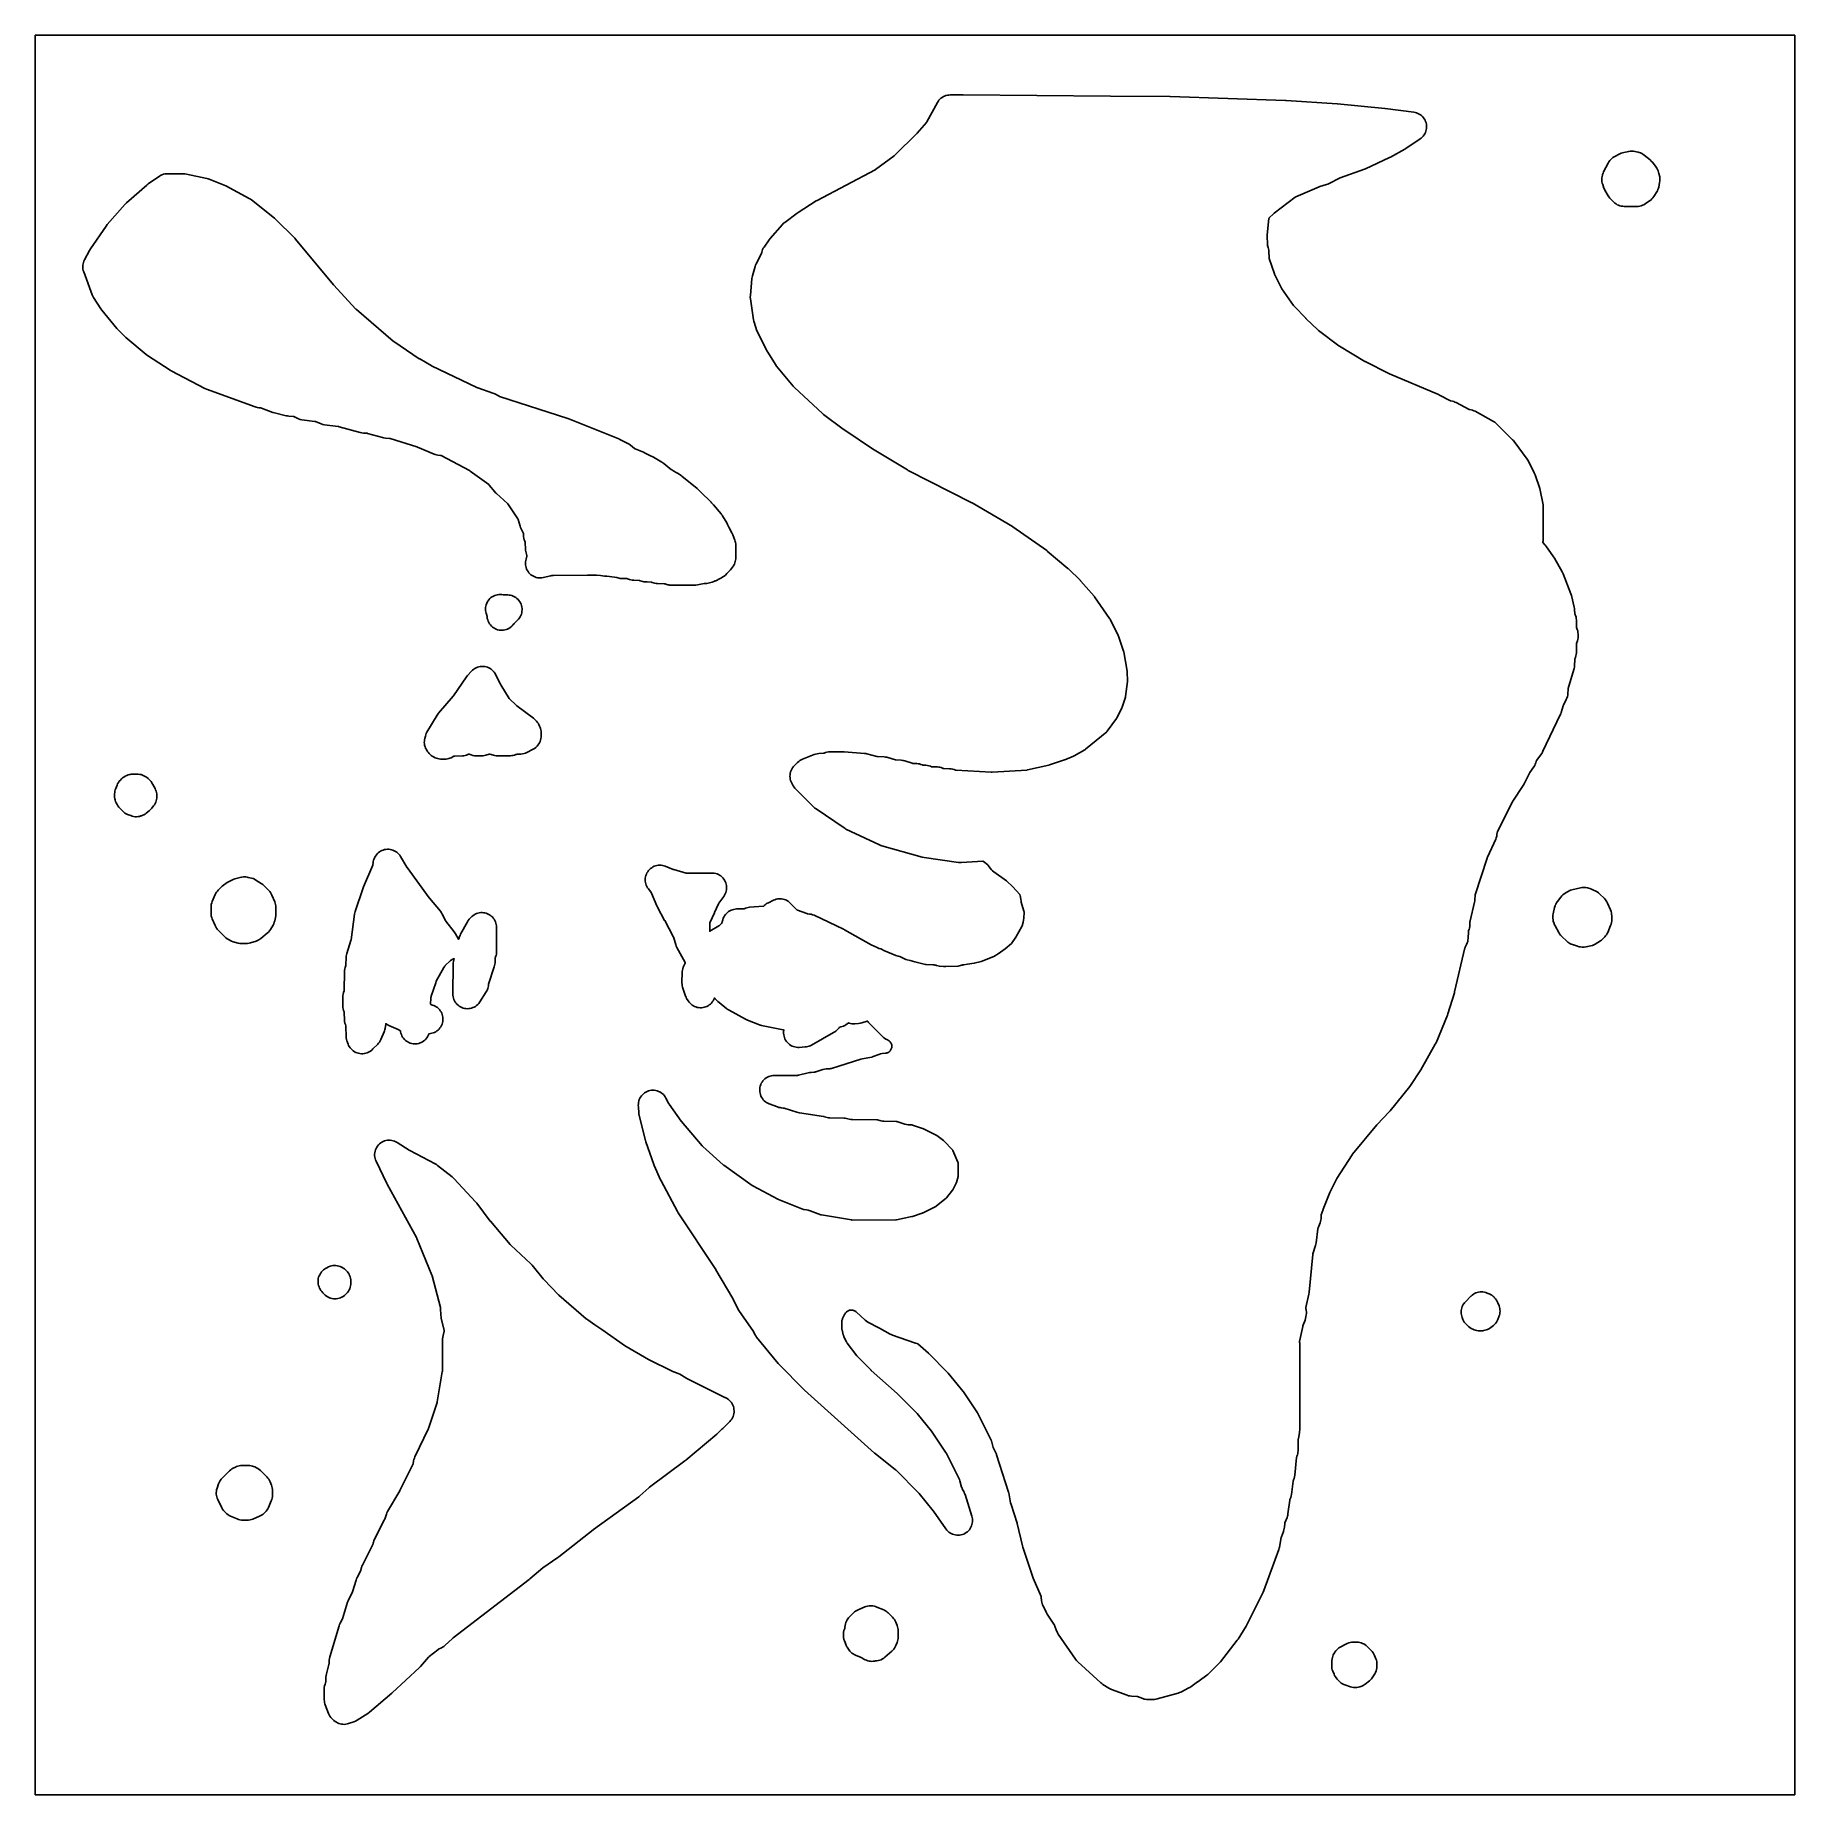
# Model space of a CAD drawing. Header units: millimetres. Extents: x 0 to 300, y 0 to 300.
import ezdxf

# ---------------------------------------------------------------- set-up
doc = ezdxf.new("R2010")
doc.units = ezdxf.units.MM
doc.layers.add('CUT', color=7, linetype='CONTINUOUS')

msp = doc.modelspace()

# ---------------------------------------------------------------- linework, layer by layer
at = {"layer": 'CUT'}
for points in [[(300, 299.9386), (300, 0.0614), (299.9971, 0.0029), (299.9386, 0), (0.0614, 0), (0.0029, 0.0029), (0, 0.0614), (0, 299.9386), (0.0029, 299.9971), (0.0614, 300), (299.9386, 300), (299.9971, 299.9971)], [(105.4812, 107.4619), (105.5474, 107.2956), (106.6168, 104.8637), (106.6951, 104.7018), (109.4827, 99.4279), (109.6098, 99.2138), (116.0259, 89.5453), (116.0437, 89.5177), (116.0607, 89.4895), (118.9436, 84.5891), (118.9663, 84.5486), (118.9876, 84.5073), (119.8494, 82.7472), (119.9468, 82.5673), (120.0586, 82.396), (122.3462, 79.1849), (122.349, 79.1808), (122.3871, 79.1184), (122.3952, 79.1034), (122.7033, 78.4962), (122.8398, 78.2601), (123.0012, 78.0402), (126.6877, 73.5541), (126.8371, 73.388), (131.0538, 69.1022), (131.1637, 68.997), (143.086, 58.2704), (143.2102, 58.1658), (146.6854, 55.4255), (146.7414, 55.3785), (146.7946, 55.3282), (150.6226, 51.4788), (150.664, 51.4351), (150.7033, 51.3893), (153.1136, 48.4293), (153.1428, 48.3919), (153.1706, 48.3534), (155.2573, 45.338), (155.4065, 45.1435), (155.574, 44.9646), (155.7583, 44.8029), (155.9575, 44.66), (156.1697, 44.5374), (156.3929, 44.4361), (156.6249, 44.3572), (156.8636, 44.3013), (157.1066, 44.2691), (157.3516, 44.2609), (157.5962, 44.2767), (157.8381, 44.3163), (158.0749, 44.3795), (158.3044, 44.4655), (158.5244, 44.5736), (158.7328, 44.7028), (158.9274, 44.8517), (159.1066, 45.019), (159.2686, 45.203), (159.4117, 45.402), (159.5346, 45.614), (159.6363, 45.8371), (159.7155, 46.069), (159.7717, 46.3076), (159.8042, 46.5505), (159.8128, 46.7955), (159.7974, 47.0401), (159.7581, 47.2821), (159.6953, 47.519), (158.5292, 51.1815), (158.4551, 51.3837), (158.3639, 51.5788), (158.0524, 52.1762), (158.0241, 52.2341), (158.0136, 52.257), (157.9662, 52.3766), (157.9581, 52.4004), (157.9391, 52.462), (157.6424, 53.5157), (157.5676, 53.7401), (157.4719, 53.9564), (155.3626, 58.1736), (155.2049, 58.4449), (152.9509, 61.8158), (152.8065, 62.0106), (150.3519, 65.0063), (150.1932, 65.1823), (147.0953, 68.306), (146.9773, 68.4176), (142.5347, 72.3501), (142.502, 72.3802), (142.4733, 72.4075), (142.4416, 72.4387), (140.2383, 74.6879), (140.1857, 74.7451), (140.1404, 74.7976), (140.0914, 74.8579), (138.4546, 77.0083), (138.4206, 77.0552), (138.4077, 77.0739), (138.3463, 77.1723), (138.3352, 77.192), (138.308, 77.2433), (137.8788, 78.0989), (137.8494, 78.1618), (137.8386, 78.1866), (137.7906, 78.3166), (137.7826, 78.3425), (137.7641, 78.4093), (137.5553, 79.2515), (137.5393, 79.3258), (137.5339, 79.355), (137.5155, 79.5057), (137.5137, 79.5353), (137.5114, 79.6113), (137.5118, 80.6051), (137.5131, 80.6623), (137.5141, 80.6846), (137.5243, 80.7954), (137.5441, 80.9018), (137.5734, 81.0058), (137.6133, 81.1097), (137.6223, 81.1302), (137.6464, 81.1821), (137.9857, 81.8699), (138.0165, 81.9283), (138.0291, 81.9509), (138.0977, 82.0593), (138.1774, 82.16), (138.1945, 82.1793), (138.2395, 82.2277), (138.2839, 82.273), (138.3268, 82.3147), (138.3439, 82.3306), (138.4328, 82.4055), (138.5258, 82.4697), (138.6245, 82.5246), (138.728, 82.5699), (138.8353, 82.6051), (138.9456, 82.6299), (139.0576, 82.6441), (139.1705, 82.6475), (139.2833, 82.64), (139.3948, 82.6219), (139.504, 82.5931), (139.61, 82.5541), (139.7118, 82.5051), (139.8085, 82.4466), (139.9017, 82.3772), (139.9198, 82.3623), (139.965, 82.3233), (141.4846, 80.9478), (141.72, 80.7592), (141.9764, 80.6004), (143.9344, 79.5453), (145.7929, 78.5438), (145.9641, 78.4598), (146.1412, 78.3891), (149.9217, 77.0447), (150.1044, 76.9875), (150.291, 76.9445), (150.3773, 76.928), (150.4415, 76.9122), (150.4933, 76.871), (152.2751, 75.2938), (152.3044, 75.2669), (152.3329, 75.2391), (155.5506, 71.9946), (155.5904, 71.9524), (155.6282, 71.9084), (158.1991, 68.7709), (158.2356, 68.7241), (158.2698, 68.6755), (160.6385, 65.1331), (160.6792, 65.0679), (160.7157, 65.0003), (162.975, 60.4832), (162.983, 60.4661), (163.0111, 60.3935), (163.0166, 60.3755), (163.3397, 59.2281), (163.4222, 58.9842), (163.5293, 58.75), (163.8753, 58.0864), (163.8829, 58.071), (163.9101, 58.0055), (163.9157, 57.9893), (165.9417, 51.6257), (165.9619, 51.5549), (165.9778, 51.483), (166.2976, 49.8014), (166.3779, 49.4899), (167.4113, 46.3368), (167.4259, 46.289), (167.4385, 46.2407), (168.3505, 42.4341), (168.4098, 42.2264), (170.1099, 37.1237), (170.1739, 36.9526), (171.4905, 33.7922), (171.4978, 33.7733), (171.5098, 33.7332), (171.5178, 33.6921), (171.5201, 33.672), (171.5709, 33.0952), (171.6026, 32.8618), (171.6561, 32.6325), (171.731, 32.4092), (171.8265, 32.1939), (172.4099, 31.0308), (172.549, 30.7883), (173.7795, 28.897), (173.7911, 28.8778), (173.8327, 28.7948), (173.841, 28.7739), (174.136, 27.9678), (174.2158, 27.7748), (174.3116, 27.5892), (174.4224, 27.4123), (177.3798, 23.1028), (177.5537, 22.878), (177.7519, 22.6744), (181.6552, 19.0969), (181.8292, 18.9514), (182.0157, 18.8223), (183.0484, 18.1743), (183.2765, 18.0473), (183.5166, 17.9447), (186.1777, 16.9692), (186.409, 16.8969), (186.6462, 16.8474), (186.8871, 16.821), (187.8008, 16.7657), (187.8204, 16.764), (187.8605, 16.7576), (187.8998, 16.7472), (187.9184, 16.7407), (188.8283, 16.4001), (189.0445, 16.3303), (189.2661, 16.2803), (189.4913, 16.2506), (189.7182, 16.2415), (190.6292, 16.2465), (190.8553, 16.2579), (191.0793, 16.2898), (191.2996, 16.3418), (194.8662, 17.3561), (195.0888, 17.4309), (195.3034, 17.5262), (196.6959, 18.2248), (196.8658, 18.3185), (197.0279, 18.425), (198.1637, 19.2363), (198.2123, 19.2675), (198.4222, 19.4183), (198.4538, 19.4435), (199.7517, 20.3706), (199.9151, 20.4978), (200.0674, 20.6382), (201.8793, 22.4521), (202.0825, 22.6822), (204.9419, 26.3517), (205.0896, 26.5628), (206.4606, 28.7552), (206.5772, 28.963), (209.377, 34.5643), (209.4932, 34.8355), (212.0137, 41.8396), (212.0728, 42.0266), (212.1171, 42.2178), (212.4366, 43.8928), (212.4404, 43.9107), (212.4613, 43.9833), (212.4676, 44.0005), (212.8243, 44.9144), (212.9038, 45.1529), (212.959, 45.3982), (212.9893, 45.6478), (213.0305, 46.2333), (213.0324, 46.2534), (213.0396, 46.2944), (213.0508, 46.3345), (213.0577, 46.3535), (213.426, 47.2876), (213.4932, 47.4809), (213.5443, 47.679), (213.5791, 47.8807), (213.8901, 50.2622), (213.8932, 50.2822), (213.9029, 50.3229), (213.9166, 50.3624), (213.9247, 50.381), (213.9688, 50.4755), (214.0651, 50.7133), (214.1366, 50.9597), (214.1825, 51.2121), (214.4757, 53.4837), (214.4787, 53.5027), (214.4875, 53.5413), (214.5, 53.5789), (214.5074, 53.5966), (214.5523, 53.6974), (214.6479, 53.9476), (214.7162, 54.2066), (214.7564, 54.4715), (215.0535, 57.5244), (215.0558, 57.5434), (215.0634, 57.5821), (215.0747, 57.62), (215.0815, 57.6378), (215.1247, 57.7443), (215.2013, 57.9605), (215.2576, 58.1829), (215.2934, 58.4094), (215.3083, 58.6383), (215.3458, 60.6271), (215.3466, 60.6445), (215.3542, 60.7159), (215.3571, 60.733), (215.5469, 61.7026), (215.5813, 61.9367), (215.5934, 62.173), (215.6193, 68.7886), (215.6193, 68.8054), (215.5972, 76.7866), (215.5882, 76.9915), (215.564, 77.1831), (215.5558, 77.251), (215.565, 77.3082), (216.0945, 79.8316), (216.0957, 79.8368), (216.1184, 79.9144), (216.1249, 79.9321), (216.5152, 80.9324), (216.6013, 81.195), (216.6578, 81.4654), (216.7103, 81.8103), (216.7357, 82.0649), (216.735, 82.3209), (216.7082, 82.5754), (216.6459, 82.9706), (216.6434, 82.9887), (216.6411, 83.0265), (216.6457, 83.0642), (216.6492, 83.0821), (217.1555, 85.3788), (217.203, 85.6811), (217.8143, 92.1314), (217.8168, 92.1515), (217.8335, 92.2348), (217.839, 92.2544), (218.2803, 93.6712), (218.3356, 93.88), (218.3726, 94.0929), (218.6851, 96.5012), (218.6889, 96.5246), (218.7134, 96.6207), (218.7213, 96.6431), (219.0573, 97.5054), (219.1384, 97.7504), (219.1939, 98.0024), (219.223, 98.2589), (219.2546, 98.7701), (219.255, 98.7755), (219.2622, 98.8257), (219.268, 98.8508), (219.2748, 98.8739), (219.5683, 99.7815), (219.5817, 99.8206), (219.5964, 99.8593), (220.736, 102.7069), (220.7559, 102.7538), (220.7778, 102.7998), (221.8711, 104.9817), (221.9021, 105.0397), (221.9363, 105.0959), (224.508, 109.0844), (224.5489, 109.144), (224.5934, 109.201), (228.7383, 114.2064), (228.7646, 114.237), (228.7918, 114.2667), (230.8533, 116.4448), (230.984, 116.5943), (234.3525, 120.7729), (234.4818, 120.9484), (236.1404, 123.4191), (236.242, 123.5839), (238.7071, 127.9519), (238.8416, 128.2288), (240.7771, 132.9292), (240.8549, 133.146), (241.9534, 136.7171), (241.9975, 136.8794), (243.7652, 144.3911), (243.7709, 144.4127), (243.8026, 144.5008), (243.812, 144.5211), (244.045, 144.9916), (244.1505, 145.2365), (244.2292, 145.4912), (244.2804, 145.7528), (244.3034, 146.0184), (244.3425, 147.1979), (244.3436, 147.2168), (244.3487, 147.2559), (244.3613, 147.2933), (244.3687, 147.3108), (244.3781, 147.3319), (244.4645, 147.5518), (244.5297, 147.779), (244.5732, 148.0112), (244.5946, 148.2466), (244.6229, 148.9), (244.6241, 148.9186), (244.6349, 148.9958), (244.6388, 149.0141), (245.3945, 152.192), (245.4352, 152.4032), (245.4577, 152.6172), (245.5004, 153.3131), (245.5008, 153.3184), (245.5077, 153.3678), (245.5134, 153.3924), (245.52, 153.4151), (247.5221, 159.7122), (247.5479, 159.7853), (247.5784, 159.8566), (249.014, 162.9423), (249.1085, 163.1754), (249.1791, 163.4168), (249.2251, 163.6641), (249.282, 164.0882), (249.2854, 164.1093), (249.2962, 164.1526), (249.3116, 164.1946), (249.3206, 164.214), (251.8515, 169.2908), (251.8866, 169.3562), (251.9257, 169.4194), (253.6915, 172.087), (253.8514, 172.366), (254.7446, 174.1872), (254.747, 174.1919), (254.7871, 174.26), (254.7975, 174.2754), (255.5163, 175.2872), (255.6481, 175.4934), (255.7591, 175.7115), (255.8482, 175.9394), (255.9147, 176.1749), (255.9253, 176.2212), (255.93, 176.2397), (255.9427, 176.2774), (255.9625, 176.312), (255.9732, 176.3279), (256.8471, 177.5572), (256.9638, 177.7372), (257.0646, 177.9265), (260.0236, 184.1092), (260.108, 184.307), (260.1751, 184.5113), (260.5024, 185.6742), (260.5082, 185.6929), (260.5381, 185.7692), (260.5466, 185.7868), (261.0427, 186.7533), (261.1487, 186.989), (261.2298, 187.2345), (261.2851, 187.487), (261.314, 187.7438), (261.358, 188.4705), (261.36, 188.4929), (261.3765, 188.5858), (261.3823, 188.6075), (262.3519, 191.8465), (262.4038, 192.0512), (262.4383, 192.2594), (262.4551, 192.4699), (262.4958, 193.5559), (262.4971, 193.5762), (262.5031, 193.6183), (262.5135, 193.6596), (262.52, 193.6789), (262.6049, 193.9112), (262.6844, 194.1722), (262.7351, 194.4403), (262.7562, 194.7124), (262.7895, 196.1725), (262.7902, 196.1893), (262.794, 196.2242), (262.8009, 196.2589), (262.8051, 196.2747), (262.9481, 196.7715), (263.004, 197.008), (263.0365, 197.2489), (263.0456, 197.4917), (263.0407, 197.9254), (263.0251, 198.1766), (262.9845, 198.4249), (262.919, 198.6678), (262.8087, 199.0082), (262.8034, 199.0261), (262.7949, 199.064), (262.7902, 199.1026), (262.7892, 199.1212), (262.7564, 200.3013), (262.7397, 200.5278), (262.7027, 200.7518), (262.6454, 200.9715), (262.5684, 201.1851), (262.5267, 201.2862), (262.5189, 201.3067), (262.5063, 201.3508), (262.4987, 201.3961), (262.4969, 201.418), (262.4651, 202.017), (262.4409, 202.2554), (262.394, 202.4905), (261.9001, 204.466), (261.8072, 204.7593), (260.4862, 208.1841), (260.34, 208.4969), (259.0434, 210.8348), (258.8812, 211.0896), (257.5543, 212.92), (257.4326, 213.0748), (257.0636, 213.5075), (257.0278, 213.5538), (257.0417, 213.6205), (257.0709, 213.7346), (257.1084, 213.9825), (257.1209, 214.2328), (257.1209, 214.2835), (257.1196, 219.6664), (257.1056, 219.9299), (257.0639, 220.1905), (256.5825, 222.4334), (256.5101, 222.6986), (255.7244, 225.0581), (255.5886, 225.386), (254.6017, 227.3604), (254.4965, 227.5499), (254.3752, 227.7296), (252.1366, 230.7552), (252.0199, 230.9012), (251.8925, 231.0381), (249.2143, 233.7098), (249.0408, 233.8674), (248.8533, 234.008), (248.6535, 234.1304), (245.4873, 235.8719), (245.2724, 235.977), (245.0484, 236.0611), (244.8174, 236.1235), (244.5981, 236.1715), (244.5816, 236.1755), (244.548, 236.1859), (244.5152, 236.1993), (244.5003, 236.2065), (242.2398, 237.362), (242.0453, 237.4511), (241.8438, 237.5233), (241.6369, 237.578), (241.3804, 237.6342), (241.3638, 237.6382), (241.3298, 237.6488), (241.2967, 237.6624), (241.2817, 237.6697), (239.3993, 238.638), (239.2365, 238.7145), (230.8722, 242.2817), (230.837, 242.2974), (230.8024, 242.3141), (226.7621, 244.3461), (226.7212, 244.3676), (226.6812, 244.3907), (222.3826, 246.9757), (222.3278, 247.0106), (222.275, 247.0484), (218.8086, 249.6699), (218.7537, 249.714), (218.7013, 249.7612), (216.6525, 251.7188), (216.6326, 251.7383), (216.6131, 251.7582), (214.6574, 253.805), (214.5988, 253.8709), (214.5451, 253.941), (212.5322, 256.7705), (212.5293, 256.7748), (212.4901, 256.8394), (212.4817, 256.8552), (211.3339, 259.146), (211.2968, 259.2275), (211.2657, 259.3115), (210.4046, 261.9276), (210.3992, 261.9455), (210.3906, 261.983), (210.3856, 262.0212), (210.3845, 262.0398), (210.3459, 263.1079), (210.3254, 263.3491), (210.2817, 263.5873), (210.2152, 263.8201), (210.1005, 264.1583), (210.0943, 264.1782), (210.0849, 264.2202), (210.0799, 264.263), (210.0791, 264.2838), (210.0617, 265.852), (210.0629, 265.9213), (210.0681, 265.9905), (210.3498, 268.7355), (210.3589, 268.7948), (210.3992, 268.8393), (211.128, 269.568), (211.188, 269.624), (211.2517, 269.6759), (214.7957, 272.3704), (214.8149, 272.3841), (214.9001, 272.4339), (214.9214, 272.4439), (218.8821, 274.1595), (218.9581, 274.1894), (219.0359, 274.2142), (220.1462, 274.5267), (220.3817, 274.6057), (220.6081, 274.7078), (222.348, 275.5983), (222.4177, 275.6312), (222.4893, 275.6597), (226.6244, 277.1512), (226.8292, 277.2355), (230.9198, 279.1354), (231.0891, 279.2219), (233.5014, 280.574), (233.6682, 280.6762), (236.1157, 282.3119), (236.3103, 282.456), (236.49, 282.6183), (236.6532, 282.7972), (236.7983, 282.991), (236.924, 283.198), (237.029, 283.4162), (237.1125, 283.6435), (237.1735, 283.8778), (237.2117, 284.1169), (237.2265, 284.3586), (237.2178, 284.6006), (237.1858, 284.8406), (237.1307, 285.0763), (237.0531, 285.3057), (236.9537, 285.5265), (236.8333, 285.7366), (236.6932, 285.9341), (236.5347, 286.1171), (236.3592, 286.2839), (236.1683, 286.4329), (235.964, 286.5628), (235.748, 286.6723), (235.5225, 286.7604), (235.2895, 286.8263), (235.0512, 286.8693), (230.1656, 287.5089), (230.0746, 287.5192), (222.0378, 288.2732), (221.9667, 288.2788), (213.2564, 288.8458), (213.1808, 288.8496), (193.531, 289.5323), (193.4642, 289.5337), (183.3363, 289.6151), (158.1979, 289.8172), (158.1722, 289.8172), (155.9952, 289.8123), (155.7533, 289.8), (155.5137, 289.7644), (155.2787, 289.7057), (155.0504, 289.6246), (154.8311, 289.5218), (154.6228, 289.3982), (154.4274, 289.255), (154.2467, 289.0936), (154.0826, 288.9155), (153.9364, 288.7223), (153.8097, 288.5159), (152.0104, 285.2403), (152.0006, 285.2235), (151.9546, 285.1564), (151.9424, 285.1412), (150.3858, 283.2964), (150.3484, 283.254), (150.3089, 283.2134), (146.58, 279.548), (146.516, 279.4893), (146.4479, 279.4355), (143.2868, 277.1122), (143.2828, 277.1094), (143.2212, 277.0705), (143.2063, 277.0622), (133.305, 271.8448), (133.128, 271.7421), (130.0526, 269.7846), (129.8935, 269.6744), (127.7854, 268.0908), (127.5865, 267.9245), (127.4058, 267.7385), (125.2899, 265.321), (125.1173, 265.0998), (124.2644, 263.8709), (124.1351, 263.6637), (124.0267, 263.4448), (123.9401, 263.2163), (123.8763, 262.9806), (123.8587, 262.9006), (123.8548, 262.8843), (123.8443, 262.8507), (123.831, 262.818), (123.8239, 262.8033), (122.9223, 261.0423), (122.8205, 260.8164), (122.7415, 260.5815), (122.2859, 258.9658), (122.2346, 258.7467), (122.2033, 258.5238), (121.9299, 255.6468), (121.9196, 255.3425), (121.9463, 255.0393), (122.4807, 251.4782), (122.5223, 251.2644), (122.5825, 251.0551), (123.0622, 249.6229), (123.1946, 249.3031), (124.7577, 246.1621), (124.8852, 245.9362), (126.2147, 243.8415), (126.4026, 243.5834), (129.2309, 240.18), (129.4498, 239.9483), (134.2075, 235.5171), (134.4053, 235.3511), (137.7397, 232.8344), (137.8565, 232.7513), (142.9308, 229.3596), (143.0338, 229.2943), (148.7081, 225.8897), (148.8565, 225.8074), (159.6644, 220.283), (159.6943, 220.2672), (159.7238, 220.2506), (166.6047, 216.2362), (166.6486, 216.2093), (166.6913, 216.1806), (172.471, 212.117), (172.513, 212.0861), (172.5536, 212.0534), (176.0842, 209.0883), (176.1201, 209.0569), (176.1547, 209.0242), (178.2061, 207.0072), (178.2391, 206.9735), (178.2707, 206.9386), (180.5347, 204.3383), (180.576, 204.2882), (180.6146, 204.2359), (183.1807, 200.5606), (183.2284, 200.4868), (183.2706, 200.4097), (184.6392, 197.6802), (184.675, 197.6021), (184.7051, 197.5217), (185.5568, 194.9801), (185.5583, 194.9753), (185.5768, 194.9029), (185.5802, 194.8857), (186.1484, 191.583), (186.1598, 191.5003), (186.1654, 191.417), (186.2149, 189.9091), (186.215, 189.9039), (186.2118, 189.8267), (186.2099, 189.8087), (185.8872, 187.2438), (185.8844, 187.2251), (185.8671, 187.1479), (185.8616, 187.1299), (185.303, 185.4332), (185.2721, 185.3499), (185.2353, 185.2692), (184.3983, 183.598), (184.3958, 183.5932), (184.3539, 183.5238), (184.3431, 183.5082), (182.7525, 181.3271), (182.7492, 181.3228), (182.7166, 181.2848), (182.6985, 181.267), (182.6805, 181.2513), (179.0587, 178.2457), (179.0544, 178.2422), (178.9873, 178.195), (178.9709, 178.185), (177.1485, 177.1298), (177.0731, 177.0896), (176.9951, 177.0548), (175.5554, 176.473), (175.5202, 176.4594), (175.4845, 176.4469), (172.9342, 175.5963), (172.8782, 175.5791), (172.8215, 175.5646), (169.1538, 174.723), (169.1485, 174.7219), (169.068, 174.71), (169.0491, 174.7084), (163.1459, 174.3584), (163.077, 174.3563), (163.0081, 174.3581), (156.9975, 174.6845), (156.9779, 174.6861), (156.9374, 174.6924), (156.8977, 174.7028), (156.8791, 174.7091), (156.6626, 174.7896), (156.4059, 174.8696), (156.1422, 174.9215), (155.8744, 174.9448), (154.9071, 174.9768), (154.8897, 174.9777), (154.8538, 174.9821), (154.8195, 174.9927), (154.8032, 174.999), (154.6798, 175.0494), (154.4704, 175.1243), (154.255, 175.1803), (154.0356, 175.217), (153.8138, 175.234), (152.908, 175.2629), (152.8907, 175.2638), (152.8547, 175.2682), (152.8205, 175.2787), (152.8041, 175.285), (152.6299, 175.3559), (152.3736, 175.4445), (152.1092, 175.5047), (151.8399, 175.536), (151.3452, 175.5663), (151.327, 175.5679), (151.2895, 175.5737), (151.2538, 175.5864), (151.2104, 175.6053), (151.21, 175.6045), (151.0152, 175.6836), (150.782, 175.7528), (150.5432, 175.799), (150.301, 175.8217), (149.6379, 175.8517), (149.621, 175.8528), (149.5857, 175.8575), (149.5509, 175.8652), (149.5351, 175.8698), (148.2577, 176.2723), (148.0519, 176.3276), (147.8421, 176.3652), (147.6298, 176.3848), (146.7539, 176.4281), (146.7374, 176.4292), (146.7028, 176.4339), (146.6686, 176.4416), (146.653, 176.4461), (145.3933, 176.8423), (145.1812, 176.8989), (144.965, 176.9367), (144.7463, 176.9553), (143.6207, 177.0017), (143.5996, 177.0032), (143.5119, 177.0164), (143.4913, 177.0212), (141.8063, 177.4654), (141.5935, 177.5116), (141.3775, 177.5392), (137.9272, 177.8279), (137.6991, 177.8365), (135.5288, 177.8194), (135.2531, 177.8019), (134.981, 177.7542), (134.7159, 177.6767), (134.4869, 177.5959), (134.4693, 177.5901), (134.4317, 177.5807), (134.3933, 177.5749), (134.3748, 177.5735), (133.5917, 177.5306), (133.3205, 177.5008), (133.0541, 177.4416), (132.7958, 177.3538), (130.8225, 176.5602), (130.5962, 176.4558), (130.3813, 176.3294), (130.1802, 176.1822), (129.9947, 176.0157), (129.4197, 175.4453), (129.2521, 175.2617), (129.1037, 175.0624), (128.9757, 174.8494), (128.8696, 174.6247), (128.7862, 174.3905), (128.7266, 174.1493), (128.6911, 173.9033), (128.6803, 173.655), (128.6942, 173.4069), (128.7326, 173.1613), (128.7953, 172.9208), (128.8815, 172.6877), (128.9904, 172.4644), (129.246, 172.0002), (129.3715, 171.7961), (129.516, 171.605), (129.6781, 171.4285), (132.7717, 168.3697), (132.9438, 168.2146), (133.1296, 168.0761), (137.9057, 164.8481), (138.0664, 164.7482), (138.2341, 164.6607), (143.9645, 161.9423), (144.1604, 161.8594), (144.3627, 161.7934), (151.2434, 159.8691), (151.5689, 159.8011), (157.4412, 158.9761), (157.6907, 158.9537), (157.9412, 158.9564), (161.5512, 159.1765), (161.5693, 159.1772), (161.6068, 159.1759), (161.6378, 159.1549), (161.6521, 159.1437), (162.3919, 158.5348), (162.396, 158.5312), (162.4329, 158.4955), (162.4499, 158.4758), (162.4647, 158.4565), (162.8548, 157.9194), (163.0324, 157.7017), (163.2332, 157.5054), (163.4548, 157.3328), (165.592, 155.8535), (166.6534, 154.7849), (167.8826, 153.4794), (167.9301, 153.2881), (167.9507, 153.2048), (167.9594, 153.1699), (167.9921, 153.0382), (168.0378, 152.6168), (168.0723, 152.3939), (168.1267, 152.175), (168.5781, 150.6556), (168.5833, 150.6361), (168.5836, 150.6345), (168.5899, 150.5841), (168.5904, 150.4559), (168.5923, 150.4203), (168.5734, 149.5016), (168.5723, 149.4803), (168.5676, 149.4441), (168.4147, 148.7898), (168.2636, 148.1697), (168.2594, 148.1542), (168.2461, 148.1169), (168.2369, 148.0968), (168.2187, 148.0596), (167.1857, 146.2417), (166.4386, 145.1621), (165.3533, 144.2384), (164.1769, 143.3649), (163.4315, 142.9071), (161.2591, 142.0458), (160.1157, 141.7596), (158.9788, 141.6118), (158.9787, 141.6118), (158.3262, 141.5269), (158.218, 141.5066), (158.153, 141.4953), (158.1404, 141.492), (158.0484, 141.4747), (157.9722, 141.4513), (157.9504, 141.4473), (157.7341, 141.3876), (157.3496, 141.2627), (157.3324, 141.2576), (155.2743, 141.2464), (155.2393, 141.2465), (155.1756, 141.2466), (155.0994, 141.2467), (154.9915, 141.2469), (154.9103, 141.2471), (154.8769, 141.2471), (154.1898, 141.2483), (154.1684, 141.2525), (154.1498, 141.2576), (153.6712, 141.4016), (153.5433, 141.4342), (153.4637, 141.4547), (153.2569, 141.4897), (153.0479, 141.5073), (151.9096, 141.5549), (151.8899, 141.5562), (151.818, 141.5666), (149.9927, 142.0205), (149.1818, 142.2222), (148.639, 142.3571), (148.4395, 142.4068), (148.4189, 142.4125), (148.3308, 142.4456), (148.3105, 142.4552), (147.6215, 142.8086), (147.3944, 142.9111), (147.1583, 142.9905), (146.7227, 143.1132), (144.683, 143.9659), (144.6297, 143.9913), (144.5952, 144.0118), (144.3793, 144.1268), (144.1531, 144.2201), (143.919, 144.2909), (143.9063, 144.2941), (143.8471, 144.3154), (143.5643, 144.4336), (142.5456, 144.9032), (138.0076, 147.4807), (137.8402, 147.5677), (137.8229, 147.5758), (137.7966, 147.5895), (132.8068, 149.9439), (132.5501, 150.0481), (132.2834, 150.1232), (132.0101, 150.1684), (132.0098, 150.1684), (131.7255, 150.1993), (131.7018, 150.2026), (131.6045, 150.2254), (131.5819, 150.233), (129.9914, 150.8182), (129.9302, 150.8446), (129.8805, 150.8889), (128.7321, 152.0324), (128.5567, 152.1912), (128.3671, 152.3328), (128.165, 152.4557), (127.9521, 152.559), (127.9389, 152.5647), (127.7175, 152.6473), (127.4893, 152.7087), (127.2564, 152.7482), (127.0207, 152.7656), (126.7845, 152.7606), (126.5498, 152.7334), (126.3187, 152.6842), (126.0933, 152.6133), (125.8756, 152.5215), (124.9987, 152.1018), (124.8064, 151.9992), (124.6238, 151.8803), (124.4522, 151.7459), (124.2929, 151.597), (124.2682, 151.5718), (124.2223, 151.5295), (124.1605, 151.5211), (121.7884, 151.3204), (121.5603, 151.2905), (121.3359, 151.2398), (121.1171, 151.1686), (120.8659, 151.0738), (120.845, 151.0666), (120.8004, 151.0554), (120.7548, 151.0492), (120.7328, 151.0481), (119.5874, 151.0236), (119.343, 151.0064), (119.1015, 150.9653), (118.8651, 150.9007), (118.6361, 150.8134), (118.4169, 150.704), (118.2093, 150.5737), (118.0156, 150.4237), (117.8374, 150.2555), (117.6766, 150.0706), (117.5346, 149.8709), (117.4129, 149.6582), (117.3126, 149.4347), (117.2347, 149.2024), (117.1944, 149.027), (117.1942, 149.027), (117.182, 148.9741), (117.15, 148.8602), (117.1082, 148.753), (117.0562, 148.6503), (116.9944, 148.5532), (116.9235, 148.4626), (116.8441, 148.3793), (116.757, 148.3042), (116.6603, 148.2359), (116.6402, 148.2232), (116.6143, 148.2076), (116.5687, 148.1796), (115.0431, 147.2174), (114.9943, 147.1899), (114.9924, 147.2459), (115.0117, 148.529), (115.0125, 148.5488), (115.0173, 148.5895), (115.03, 148.6285), (115.0376, 148.6468), (115.8107, 150.3908), (115.8163, 150.4028), (116.4894, 151.9222), (116.4966, 151.9371), (116.4972, 151.9386), (116.4982, 151.9405), (116.4984, 151.941), (116.4986, 151.9414), (116.4986, 151.9415), (116.4987, 151.9416), (116.544, 152.0195), (116.5565, 152.0374), (117.3935, 153.1699), (117.5286, 153.3727), (117.6434, 153.5877), (117.7366, 153.8128), (117.8075, 154.0459), (117.8554, 154.2849), (117.8798, 154.5273), (117.8804, 154.771), (117.8573, 155.0136), (117.8108, 155.2527), (117.7411, 155.4862), (117.6491, 155.7119), (117.5355, 155.9275), (117.4015, 156.131), (117.2483, 156.3205), (117.0774, 156.4941), (116.8904, 156.6504), (116.6891, 156.7876), (116.4753, 156.9046), (116.2512, 157.0003), (116.0188, 157.0737), (115.7804, 157.1241), (115.5383, 157.151), (115.2946, 157.1543), (115.1885, 157.1505), (111.0946, 157.1246), (111.0757, 157.1249), (111.0366, 157.1284), (110.9981, 157.1356), (110.9797, 157.1404), (108.9056, 157.7381), (108.849, 157.756), (108.7933, 157.7765), (107.4252, 158.319), (107.1959, 158.3973), (106.9601, 158.4531), (106.72, 158.4857), (106.4779, 158.495), (106.236, 158.4807), (105.9966, 158.4432), (105.762, 158.3826), (105.5344, 158.2996), (105.3158, 158.1949), (105.1084, 158.0696), (104.9142, 157.9248), (104.7348, 157.7618), (104.5721, 157.5823), (104.4275, 157.3879), (104.3024, 157.1803), (104.198, 156.9617), (104.1153, 156.7339), (104.055, 156.4992), (104.0177, 156.2598), (104.0037, 156.0179), (104.0133, 155.7758), (104.0462, 155.5357), (104.1022, 155.3), (104.1808, 155.0708), (104.2812, 154.8502), (104.4025, 154.6405), (104.5435, 154.4434), (105.0448, 153.8101), (105.0557, 153.7957), (105.0762, 153.7642), (105.0939, 153.7308), (105.101, 153.7148), (106.0095, 151.5384), (106.1123, 151.322), (107.3153, 149.0737), (107.3296, 149.0454), (108.8516, 146.2027), (108.856, 146.1939), (108.8616, 146.1827), (108.896, 146.0958), (108.9025, 146.0741), (109.1986, 144.9778), (109.2894, 144.7049), (109.4109, 144.4443), (110.7934, 141.8763), (110.82, 141.8204), (110.7978, 141.7627), (110.4965, 141.0829), (110.4063, 140.8484), (110.3402, 140.606), (110.2987, 140.3582), (110.2823, 140.1075), (110.2602, 138.6404), (110.2665, 138.4203), (110.2882, 138.124), (110.3115, 137.9204), (110.3514, 137.7195), (110.4077, 137.5224), (110.7957, 136.3473), (110.8689, 136.1532), (110.9579, 135.9659), (111.0621, 135.7866), (111.348, 135.3385), (111.4868, 135.1423), (111.6439, 134.9604), (111.8177, 134.7943), (112.0067, 134.6458), (112.209, 134.5161), (112.4229, 134.4064), (112.6463, 134.3177), (112.8772, 134.251), (113.1134, 134.2067), (113.3528, 134.1853), (113.5932, 134.1869), (113.8323, 134.2117), (114.0679, 134.2593), (114.2978, 134.3293), (114.5199, 134.4211), (114.7323, 134.5337), (114.9328, 134.6663), (115.1196, 134.8174), (115.2911, 134.9859), (115.4456, 135.17), (115.5817, 135.3681), (115.6982, 135.5783), (115.7593, 135.7192), (115.7603, 135.7188), (115.8085, 135.8293), (115.8514, 135.7978), (115.8568, 135.7934), (115.9407, 135.7013), (116.4007, 135.2438), (116.5973, 135.0679), (117.9368, 133.9909), (118.1119, 133.8623), (118.2974, 133.7493), (121.0877, 132.213), (121.4152, 132.0623), (123.4703, 131.2911), (123.6519, 131.2308), (123.8376, 131.1845), (127.5234, 130.4147), (127.5873, 130.4014), (127.6443, 130.3865), (127.637, 130.3434), (127.6077, 130.095), (127.6033, 129.8449), (127.6239, 129.5956), (127.6693, 129.3496), (127.7391, 129.1094), (127.8326, 128.8773), (127.9487, 128.6558), (128.0864, 128.447), (128.2443, 128.253), (128.4208, 128.0757), (128.6141, 127.917), (128.8224, 127.7784), (129.0434, 127.6612), (129.275, 127.5668), (129.5149, 127.496), (129.7607, 127.4495), (130.0099, 127.4277), (130.26, 127.4311), (131.2759, 127.4954), (131.4993, 127.5197), (131.7197, 127.5639), (131.9351, 127.6278), (132.144, 127.7107), (132.3445, 127.8121), (136.1301, 129.9438), (136.3185, 130.0612), (136.4958, 130.1949), (136.6605, 130.3438), (136.8076, 130.4891), (136.9369, 130.6269), (137.0554, 130.774), (137.1317, 130.8766), (137.1581, 130.8821), (137.3359, 130.9095), (137.5698, 130.9691), (137.7969, 131.051), (138.015, 131.1544), (138.2221, 131.2784), (138.4164, 131.4217), (138.5958, 131.5831), (138.6379, 131.629), (138.7525, 131.5832), (138.9925, 131.5142), (139.2382, 131.4694), (139.4871, 131.4494), (139.7368, 131.4543), (140.3782, 131.4991), (140.6663, 131.5361), (140.9481, 131.6062), (141.8594, 131.8903), (141.9169, 131.9051), (141.9894, 131.8085), (141.9896, 131.8087), (142.0906, 131.6737), (142.2504, 131.4978), (144.481, 129.2655), (144.6476, 129.1132), (144.8273, 128.9765), (145.0186, 128.8566), (145.2199, 128.7544), (145.3277, 128.7057), (145.3838, 128.6787), (145.4054, 128.6676), (145.5101, 128.6071), (145.6055, 128.5385), (145.6937, 128.4607), (145.7736, 128.3745), (145.8446, 128.2808), (145.9059, 128.1806), (145.957, 128.0747), (145.9973, 127.9643), (146.0264, 127.8504), (146.044, 127.7342), (146.05, 127.6168), (146.0443, 127.4994), (146.0269, 127.3832), (145.9981, 127.2692), (145.9581, 127.1587), (145.9073, 127.0527), (145.8463, 126.9523), (145.7755, 126.8584), (145.6958, 126.7721), (145.6078, 126.6941), (145.5126, 126.6252), (145.411, 126.5661), (145.304, 126.5175), (145.1927, 126.4797), (145.0749, 126.4524), (145.0509, 126.4481), (144.9894, 126.4386), (144.4095, 126.3638), (144.1168, 126.3082), (143.8327, 126.2181), (142.8858, 125.8544), (142.8332, 125.8355), (142.8125, 125.8286), (142.7051, 125.7981), (142.6838, 125.793), (142.6292, 125.7814), (141.0167, 125.4747), (140.7399, 125.4055), (135.7389, 123.8469), (135.669, 123.8273), (135.6414, 123.8204), (135.4989, 123.7936), (135.4707, 123.79), (135.3984, 123.7828), (134.8599, 123.7453), (134.5647, 123.7069), (134.2761, 123.6337), (133.114, 123.2641), (133.0631, 123.2491), (133.043, 123.2436), (132.9424, 123.2208), (132.8402, 123.2066), (132.8195, 123.2046), (132.7666, 123.2007), (132.2781, 123.1747), (132.0385, 123.1503), (131.8023, 123.103), (130.1517, 122.6887), (130.1016, 122.6772), (130.0819, 122.6731), (129.9831, 122.6568), (129.8834, 122.6487), (129.8633, 122.6479), (129.8119, 122.6469), (126.0205, 122.6511), (125.7723, 122.6391), (125.5265, 122.6024), (125.2856, 122.5415), (125.0519, 122.457), (124.8278, 122.3498), (124.6154, 122.2208), (124.4168, 122.0713), (124.2341, 121.9029), (124.069, 121.7171), (123.9232, 121.5159), (123.798, 121.3013), (123.6948, 121.0752), (123.6145, 120.84), (123.558, 120.598), (123.5258, 120.3516), (123.5182, 120.1032), (123.5353, 119.8553), (123.5769, 119.6103), (123.6427, 119.3707), (123.7319, 119.1387), (123.8437, 118.9168), (123.977, 118.7071), (124.1304, 118.5116), (124.3025, 118.3323), (124.4916, 118.171), (124.6957, 118.0293), (124.9129, 117.9085), (125.141, 117.8099), (126.5673, 117.2758), (126.7733, 117.2087), (126.9843, 117.1596), (127.1988, 117.1291), (127.5504, 117.0944), (127.5713, 117.0917), (127.6577, 117.0737), (127.6779, 117.0677), (129.8664, 116.3578), (130.0721, 116.3006), (130.2819, 116.2613), (134.4247, 115.6653), (134.43, 115.6644), (134.4799, 115.6531), (134.5045, 115.6452), (134.5271, 115.6364), (134.5763, 115.6159), (134.7995, 115.5349), (135.0293, 115.4754), (135.2638, 115.438), (135.5008, 115.423), (137.9503, 115.3847), (137.9725, 115.3837), (138.0649, 115.3717), (138.0866, 115.367), (138.7557, 115.2011), (139.0421, 115.1475), (139.3327, 115.1277), (143.4829, 115.0867), (143.5018, 115.086), (143.5411, 115.0818), (143.5798, 115.0739), (143.598, 115.0687), (143.9859, 114.9486), (144.2111, 114.8903), (144.4406, 114.8531), (144.6727, 114.8375), (146.7812, 114.7934), (146.7992, 114.7926), (146.8369, 114.7883), (146.8742, 114.7804), (146.8911, 114.7757), (148.2468, 114.3581), (148.5239, 114.2898), (148.807, 114.2535), (149.4816, 114.206), (149.487, 114.2055), (149.5377, 114.1978), (149.5629, 114.1916), (149.5862, 114.1845), (151.2723, 113.6184), (151.3529, 113.5882), (151.4311, 113.5523), (153.631, 112.4467), (153.6358, 112.4441), (153.705, 112.4023), (153.7206, 112.3915), (154.8372, 111.5754), (154.8509, 111.5648), (154.9054, 111.5171), (154.9177, 111.5048), (156.4045, 109.9495), (156.4164, 109.9364), (156.4394, 109.9076), (156.4566, 109.8755), (156.4639, 109.8592), (157.3178, 107.8491), (157.3249, 107.8311), (157.3369, 107.7928), (157.3411, 107.7527), (157.3417, 107.7335), (157.3544, 105.5034), (157.354, 105.4847), (157.3505, 105.4457), (157.3433, 105.4072), (157.3385, 105.3891), (157.047, 104.3832), (157.0414, 104.3653), (157.0124, 104.2922), (157.0042, 104.2753), (156.4352, 103.1655), (156.4271, 103.1506), (156.3894, 103.0904), (156.3794, 103.0767), (155.3969, 101.7759), (155.3866, 101.7627), (155.3631, 101.7366), (155.3373, 101.7125), (155.3247, 101.7022), (153.6572, 100.3896), (153.6413, 100.3777), (153.5714, 100.3333), (153.5539, 100.324), (151.3812, 99.2347), (151.3024, 99.1986), (151.2212, 99.1683), (149.5925, 98.625), (149.5262, 98.6049), (149.4589, 98.5887), (146.8427, 98.0366), (146.823, 98.0329), (146.7397, 98.0241), (146.7197, 98.0235), (139.287, 97.997), (139.2703, 97.9973), (139.2003, 98.0031), (139.1837, 98.0055), (134.0463, 98.874), (134.0285, 98.8774), (133.9552, 98.8969), (133.9381, 98.9028), (132.1012, 99.5781), (131.813, 99.6648), (131.5165, 99.7162), (131.0813, 99.7649), (131.0639, 99.7673), (131.0278, 99.7746), (130.9924, 99.7852), (130.9765, 99.7912), (126.7145, 101.498), (126.6531, 101.5246), (126.5933, 101.5545), (122.3802, 103.8067), (122.3137, 103.8451), (122.2496, 103.8876), (117.4039, 107.3285), (117.3473, 107.3712), (117.2933, 107.4171), (113.8296, 110.5431), (113.7726, 110.598), (113.7194, 110.6565), (110.1959, 114.786), (110.1608, 114.8291), (110.1277, 114.8738), (108.0841, 117.7681), (108.0392, 117.8365), (107.999, 117.9078), (107.5446, 118.7806), (107.4186, 118.9958), (107.2717, 119.1974), (107.1054, 119.3834), (106.9214, 119.5519), (106.7216, 119.7012), (106.5079, 119.8298), (106.2824, 119.9365), (106.0474, 120.0202), (105.8053, 120.0801), (105.5584, 120.1155), (105.3091, 120.1262), (105.0601, 120.1119), (104.8137, 120.073), (104.5725, 120.0096), (104.3387, 119.9225), (104.1148, 119.8126), (103.9029, 119.6809), (103.7053, 119.5288), (103.5237, 119.3577), (103.3602, 119.1693), (103.2162, 118.9656), (103.0932, 118.7486), (102.9925, 118.5204), (102.915, 118.2833), (102.8615, 118.0397), (102.8326, 117.7919), (102.8285, 117.5425), (102.8493, 117.2939), (102.8593, 117.2192), (102.8605, 117.2013), (102.8971, 116.3285), (102.9204, 116.077), (102.969, 115.829), (104.0324, 111.5589), (104.1037, 111.323)], [(267.2443, 274.5337), (267.4654, 273.9465), (267.5426, 273.7639), (267.634, 273.588), (268.1928, 272.6096), (268.3155, 272.416), (268.4554, 272.2344), (268.6114, 272.0663), (269.1564, 271.5307), (269.3365, 271.3701), (269.5312, 271.2275), (269.7388, 271.1044), (269.9572, 271.0019), (270.1846, 270.9209), (270.4187, 270.8623), (270.6573, 270.8264), (270.8983, 270.8138), (273.0647, 270.8048), (273.3109, 270.8159), (273.5548, 270.8512), (273.794, 270.9104), (274.0263, 270.9928), (274.2493, 271.0977), (274.4609, 271.2241), (275.2379, 271.7416), (275.4484, 271.8983), (275.6413, 272.0763), (275.8145, 272.2735), (275.966, 272.4877), (276.4674, 273.282), (276.5792, 273.4782), (276.6728, 273.6836), (276.7475, 273.8967), (276.8027, 274.1156), (276.9569, 274.8696), (276.9945, 275.1149), (277.0076, 275.3627), (276.996, 275.6106), (276.9599, 275.8562), (276.8444, 276.4396), (276.7884, 276.6662), (276.7115, 276.8866), (276.6144, 277.0989), (276.4979, 277.3012), (276.3631, 277.4917), (275.7116, 278.3267), (275.5267, 278.538), (275.3193, 278.7273), (274.2992, 279.5581), (274.113, 279.6959), (273.9148, 279.8159), (273.7064, 279.917), (273.4895, 279.9984), (273.266, 280.0594), (272.7344, 280.1782), (272.4775, 280.2217), (272.2174, 280.2383), (271.957, 280.2277), (271.6991, 280.19), (270.8669, 280.0237), (270.6286, 279.9638), (270.3974, 279.8808), (270.1755, 279.7755), (269.2166, 279.2614), (269.0007, 279.1313), (268.799, 278.98), (268.6136, 278.8092), (268.4463, 278.6206), (268.2988, 278.4161), (268.1727, 278.1978), (267.3965, 276.6823), (267.3003, 276.4708), (267.2241, 276.2513), (267.1864, 276.1236), (267.1311, 275.8991), (267.0969, 275.6704), (267.0839, 275.4396), (267.0924, 275.2085), (267.1221, 274.9792), (267.1729, 274.7536)], [(8.1486, 260.0858), (8.1995, 259.8558), (8.2717, 259.6317), (9.7268, 255.7541), (9.8293, 255.5185), (9.9554, 255.2946), (11.1752, 253.3689), (11.3567, 253.1182), (13.9427, 249.9752), (14.1052, 249.7962), (15.2926, 248.6083), (15.4578, 248.4572), (18.899, 245.582), (19.1452, 245.4007), (22.9893, 242.9169), (23.1846, 242.8029), (28.9331, 239.787), (29.2337, 239.6538), (37.4915, 236.6248), (37.6925, 236.5606), (37.8981, 236.5135), (38.1071, 236.484), (38.4809, 236.4471), (38.4974, 236.4451), (38.5318, 236.4388), (38.5656, 236.4294), (38.581, 236.4241), (40.5442, 235.6981), (40.8068, 235.6171), (42.7935, 235.1219), (43.0065, 235.0786), (43.2224, 235.0539), (43.957, 235.0022), (43.9762, 235.0003), (44.0157, 234.9936), (44.0532, 234.9792), (44.0706, 234.971), (44.644, 234.683), (44.9008, 234.5716), (45.1685, 234.4895), (45.4436, 234.438), (47.6582, 234.15), (47.6813, 234.1462), (47.7764, 234.122), (47.7985, 234.1143), (48.7639, 233.7409), (49.0488, 233.6498), (49.3426, 233.5935), (51.6758, 233.2894), (51.7606, 233.2753), (51.8441, 233.2552), (55.4284, 232.259), (55.6923, 232.2008), (55.961, 232.1714), (56.5393, 232.1397), (56.5613, 232.1379), (56.6523, 232.1225), (56.6737, 232.117), (59.1847, 231.3943), (59.4402, 231.335), (59.7005, 231.3029), (60.3791, 231.2551), (60.4018, 231.2528), (60.4954, 231.2351), (60.5173, 231.229), (65.0499, 229.8113), (65.103, 229.7934), (65.1552, 229.773), (67.9968, 228.5873), (68.212, 228.5089), (68.4336, 228.4505), (68.6595, 228.4126), (69.0844, 228.3612), (69.1021, 228.3587), (69.1387, 228.3508), (69.1729, 228.3365), (69.1891, 228.3284), (74.0314, 225.7638), (74.105, 225.7214), (74.1754, 225.6741), (77.3457, 223.3777), (77.3593, 223.3674), (77.3864, 223.3439), (77.4114, 223.318), (77.4222, 223.3054), (78.3635, 222.1451), (78.4941, 221.9965), (78.6361, 221.8587), (80.5352, 220.1562), (80.5391, 220.1526), (80.5741, 220.1158), (80.5901, 220.0957), (80.604, 220.076), (82.2898, 217.5523), (82.3005, 217.5352), (82.3202, 217.498), (82.3359, 217.4589), (82.342, 217.4397), (82.6674, 216.3042), (82.7475, 216.0693), (82.8505, 215.8435), (83.1986, 215.1712), (83.2072, 215.1535), (83.2223, 215.1154), (83.2294, 215.075), (83.2314, 215.0554), (83.2731, 214.49), (83.3065, 214.2277), (83.3674, 213.9703), (83.4551, 213.7208), (83.5266, 213.5477), (83.5329, 213.5313), (83.5438, 213.4963), (83.5482, 213.4603), (83.5491, 213.4426), (83.5819, 212.4185), (83.5988, 212.1969), (83.6354, 211.9777), (83.6913, 211.7627), (83.8336, 211.3005), (83.8387, 211.2823), (83.8465, 211.2438), (83.8391, 211.2052), (83.8342, 211.1869), (83.6849, 210.6809), (83.6267, 210.4405), (83.5926, 210.1955), (83.5828, 209.9483), (83.5975, 209.7014), (83.6366, 209.4572), (83.6995, 209.218), (83.7858, 208.9862), (83.8946, 208.7641), (84.0248, 208.5538), (84.1752, 208.3574), (84.3442, 208.1768), (84.5302, 208.0138), (84.7314, 207.87), (84.9459, 207.7468), (85.1715, 207.6453), (85.406, 207.5667), (85.6471, 207.5116), (85.8925, 207.4806), (86.1397, 207.474), (86.3864, 207.4918), (86.6301, 207.534), (87.9146, 207.8222), (88.0925, 207.8553), (88.2751, 207.8892), (88.2949, 207.8929), (88.3521, 207.9035), (94.154, 207.9305), (95.678, 207.9349), (95.7208, 207.932), (96.3794, 207.8705), (97.077, 207.7904), (97.4473, 207.7478), (97.9341, 207.6919), (99.1616, 207.5509), (99.3144, 207.4944), (99.5355, 207.4352), (99.761, 207.3963), (99.9892, 207.3783), (100.9006, 207.3482), (100.9179, 207.3472), (100.9539, 207.3428), (100.9881, 207.3322), (101.0045, 207.326), (101.1292, 207.275), (101.338, 207.2003), (101.5526, 207.1444), (101.7713, 207.1077), (101.7883, 207.1064), (101.8102, 207.1026), (102.0353, 207.0846), (102.9724, 207.0522), (102.9812, 207.0517), (103.0062, 207.0439), (103.0226, 207.0377), (103.1549, 206.9836), (103.3599, 206.91), (103.5705, 206.8546), (103.7851, 206.8177), (104.0021, 206.7997), (104.0201, 206.799), (104.0533, 206.7963), (104.3287, 206.7868), (105.0155, 206.7596), (105.0333, 206.7585), (105.0515, 206.7561), (105.0793, 206.7474), (105.0959, 206.7409), (105.1864, 206.7032), (105.4011, 206.6251), (105.622, 206.5669), (105.8473, 206.5291), (106.0752, 206.5121), (107.2618, 206.4777), (107.2835, 206.4765), (107.3283, 206.4701), (107.3722, 206.4589), (107.3926, 206.4518), (107.5022, 206.4102), (107.7168, 206.3397), (107.8637, 206.3058), (107.8728, 206.3032), (107.8811, 206.3018), (107.9369, 206.2889), (108.0423, 206.2745), (108.1457, 206.2569), (108.422, 206.241), (112.1111, 206.2338), (112.3368, 206.2443), (112.4228, 206.2442), (112.6596, 206.2552), (112.8942, 206.2886), (114.0496, 206.5094), (114.2325, 206.517), (114.4828, 206.5402), (114.7296, 206.5884), (115.4234, 206.7604), (115.693, 206.8437), (115.9516, 206.9569), (116.026, 206.9946), (116.6488, 207.2972), (116.8731, 207.4208), (116.8894, 207.4321), (117.0356, 207.5062), (117.2615, 207.6358), (117.4727, 207.7883), (117.6668, 207.9619), (117.9148, 208.2081), (117.945, 208.2314), (118.118, 208.3779), (118.2771, 208.5394), (118.4014, 208.6911), (118.5533, 208.8418), (118.7412, 209.0505), (118.9044, 209.279), (119.0411, 209.5243), (119.1025, 209.6508), (119.202, 209.8317), (119.2941, 210.0429), (119.3663, 210.2617), (119.418, 210.4861), (119.4489, 210.7144), (119.4587, 210.9446), (119.4509, 212.9616), (119.4493, 212.9897), (119.4493, 213.0355), (119.4389, 213.261), (119.4082, 213.4846), (119.3575, 213.7046), (119.2871, 213.919), (118.9474, 214.8156), (118.7967, 215.1408), (118.3313, 215.9812), (118.0597, 216.5863), (117.9097, 216.87), (117.1881, 218.0457), (117.1168, 218.1523), (117.1152, 218.155), (117.1139, 218.1566), (117.0797, 218.2077), (116.9789, 218.3356), (116.9743, 218.3417), (116.9702, 218.3467), (116.959, 218.3609), (116.9371, 218.3865), (115.639, 219.9501), (115.4761, 220.1282), (115.3113, 220.2916), (115.2511, 220.3621), (115.0963, 220.5277), (113.5894, 221.9996), (113.1081, 222.477), (113.0145, 222.5611), (113.0102, 222.5653), (112.9699, 222.6013), (112.9252, 222.6414), (112.9205, 222.6453), (112.8383, 222.7185), (110.2386, 224.8272), (110.1362, 224.9105), (110.1319, 224.9137), (110.1274, 224.9174), (110.0306, 224.99), (109.9862, 225.0235), (109.9851, 225.0242), (109.9761, 225.0309), (109.8165, 225.1327), (109.5099, 225.3124), (109.2584, 225.4607), (108.9054, 225.6688), (108.541, 225.8836), (108.2363, 226.0632), (108.2061, 226.0849), (108.1923, 226.0962), (107.1974, 226.955), (107.0354, 227.0835), (106.8634, 227.1982), (105.7171, 227.8958), (105.4445, 228.0394), (104.8141, 228.3235), (104.0121, 228.7665), (103.7147, 228.9061), (102.2947, 229.4621), (102.2763, 229.4698), (102.2393, 229.4889), (102.2032, 229.5124), (102.1963, 229.5178), (101.4828, 230.098), (101.2671, 230.2551), (101.0358, 230.3883), (99.6895, 231.0709), (99.4877, 231.1622), (90.9684, 234.5704), (90.8162, 234.6257), (79.1818, 238.4267), (79.1767, 238.4284), (79.1022, 238.4594), (79.0853, 238.4677), (78.3782, 238.8363), (78.2053, 238.9182), (78.0267, 238.9866), (75.4553, 239.8602), (75.3871, 239.8857), (75.3206, 239.9152), (67.5873, 243.6258), (67.5453, 243.647), (67.5042, 243.6697), (65.5533, 244.7989), (65.5186, 244.8198), (65.4847, 244.8418), (61.1532, 247.7498), (61.0953, 247.7912), (61.04, 247.8358), (54.7628, 253.2135), (54.7092, 253.2622), (54.6587, 253.314), (50.8839, 257.4214), (50.8639, 257.4437), (50.8444, 257.4665), (44.3944, 265.2182), (44.2405, 265.3869), (40.9916, 268.636), (40.7793, 268.8254), (36.8715, 271.9311), (36.6914, 272.0616), (36.5003, 272.1756), (32.4999, 274.3273), (32.2347, 274.4505), (29.6676, 275.4653), (29.47, 275.534), (29.2673, 275.586), (25.7713, 276.3275), (25.5169, 276.3679), (25.2597, 276.3819), (22.5956, 276.3895), (22.344, 276.3775), (22.095, 276.3403), (21.8509, 276.2782), (21.6144, 276.1919), (21.3877, 276.0822), (21.1732, 275.9503), (19.2736, 274.6457), (19.0334, 274.4583), (15.567, 271.3954), (15.347, 271.175), (12.2886, 267.7053), (12.1023, 267.4662), (9.4147, 263.5477), (9.2694, 263.308), (8.4054, 261.6845), (8.3047, 261.4716), (8.2244, 261.2502), (8.1654, 261.0223), (8.1281, 260.7898), (8.1128, 260.5548), (8.1196, 260.3194)], [(77.4638, 199.642), (77.6128, 199.4438), (77.7807, 199.2613), (77.9659, 199.0963), (78.1665, 198.9505), (78.3806, 198.8253), (78.6061, 198.7219), (78.8406, 198.6414), (79.082, 198.5845), (79.3279, 198.5518), (79.5757, 198.5436), (79.8232, 198.56), (80.0678, 198.6009), (80.3072, 198.6658), (80.5389, 198.754), (80.7608, 198.8649), (80.9706, 198.9971), (81.1663, 199.1495), (81.3459, 199.3205), (81.5076, 199.5085), (81.5875, 199.6112), (81.6424, 199.6769), (81.7017, 199.7385), (82.2526, 200.2726), (82.4197, 200.4513), (82.5686, 200.6454), (82.6977, 200.8532), (82.8059, 201.0726), (82.8922, 201.3015), (82.9557, 201.5378), (82.9958, 201.7791), (83.0121, 202.0232), (83.0045, 202.2677), (82.973, 202.5103), (82.9179, 202.7487), (82.8399, 202.9805), (82.7395, 203.2036), (82.6178, 203.4158), (82.476, 203.6151), (82.3153, 203.7996), (82.1374, 203.9675), (81.9439, 204.1172), (81.7367, 204.2473), (81.5178, 204.3566), (81.2893, 204.4439), (81.0534, 204.5084), (80.8122, 204.5496), (80.5682, 204.567), (79.8927, 204.5821), (79.8745, 204.5829), (79.837, 204.5872), (79.7829, 204.5985), (79.5411, 204.637), (79.2967, 204.6516), (79.0521, 204.6422), (78.8095, 204.6089), (78.5713, 204.5521), (78.3399, 204.4722), (78.1174, 204.3701), (77.9059, 204.2468), (77.7075, 204.1033), (77.5241, 203.9411), (77.3575, 203.7617), (77.2091, 203.5669), (77.0806, 203.3586), (76.973, 203.1386), (76.8875, 202.9092), (76.8249, 202.6725), (76.7856, 202.4309), (76.7702, 202.1865), (76.7788, 201.9418), (76.8113, 201.6992), (76.8674, 201.4608), (77.0306, 200.8932), (77.0351, 200.8759), (77.0421, 200.8393), (77.0464, 200.7967), (77.083, 200.5515), (77.1438, 200.311), (77.2281, 200.0778), (77.3351, 199.854)], [(67.5029, 177.2187), (67.702, 177.0813), (67.9133, 176.9638), (68.1966, 176.8238), (68.4076, 176.7314), (68.6263, 176.6587), (68.8507, 176.6066), (69.079, 176.5752), (69.3091, 176.5651), (69.8285, 176.5661), (70.053, 176.5767), (70.2755, 176.6073), (70.4944, 176.6578), (70.7079, 176.7278), (70.9143, 176.8166), (71.4001, 177.0521), (71.4186, 177.0606), (71.4581, 177.0749), (71.4997, 177.0808), (71.5201, 177.0822), (72.8524, 177.134), (73.0855, 177.154), (73.3157, 177.1957), (73.541, 177.2588), (73.7595, 177.3427), (73.8832, 177.3969), (73.9002, 177.4039), (73.9359, 177.4157), (73.9724, 177.4067), (73.9899, 177.4011), (74.3359, 177.2801), (74.6096, 177.2017), (74.8904, 177.1548), (75.1747, 177.1402), (76.1447, 177.1456), (76.3733, 177.1573), (76.5998, 177.1899), (76.8224, 177.2431), (77.3846, 177.405), (77.4018, 177.4095), (77.4378, 177.4164), (77.4737, 177.4102), (77.4912, 177.406), (78.1331, 177.2342), (78.3479, 177.1868), (78.5661, 177.1584), (78.7859, 177.1493), (81.0163, 177.1553), (81.2548, 177.1673), (81.4911, 177.202), (81.723, 177.2592), (81.9484, 177.3382), (82.0225, 177.3682), (82.0429, 177.3758), (82.0861, 177.388), (82.1304, 177.3954), (82.1521, 177.3972), (82.8123, 177.4337), (83.0799, 177.463), (83.3427, 177.5209), (83.5978, 177.6067), (83.8422, 177.7195), (84.8945, 178.2754), (85.1213, 178.4111), (85.3325, 178.5699), (85.5258, 178.7501), (85.5637, 178.7894), (85.7234, 178.9719), (85.8647, 179.1689), (85.9862, 179.3787), (86.0868, 179.5993), (86.1655, 179.8286), (86.2217, 180.0644), (86.2548, 180.3046), (86.2644, 180.5469), (86.2597, 181.0919), (86.2472, 181.321), (86.2137, 181.548), (86.1596, 181.771), (86.0852, 181.9881), (85.9912, 182.1975), (85.8434, 182.4902), (85.7316, 182.6884), (85.6023, 182.8756), (85.4565, 183.0504), (85.2933, 183.2287), (85.1218, 183.3989), (84.9346, 183.5518), (82.1031, 185.6445), (82.0371, 185.6968), (81.9749, 185.7536), (80.8514, 186.8523), (80.8476, 186.8562), (80.8143, 186.8944), (80.7992, 186.915), (80.7861, 186.9355), (79.374, 189.2525), (79.3486, 189.2961), (79.3251, 189.3406), (78.4981, 190.9891), (78.4973, 190.9886), (78.4, 191.1724), (78.2641, 191.3776), (78.1086, 191.5684), (77.9352, 191.743), (77.7453, 191.8997), (77.5411, 192.037), (77.3242, 192.1535), (77.097, 192.2482), (76.8616, 192.32), (76.6203, 192.3684), (76.3753, 192.3927), (76.1292, 192.3929), (75.8842, 192.3689), (75.6428, 192.3209), (75.4073, 192.2494), (75.1799, 192.155), (74.963, 192.0388), (74.7585, 191.9018), (74.5684, 191.7454), (74.3947, 191.571), (73.7306, 190.8353), (73.5303, 190.5823), (71.3252, 187.3941), (71.2866, 187.3414), (71.2453, 187.2908), (68.7767, 184.4291), (68.639, 184.2544), (68.5175, 184.0682), (66.7912, 181.1477), (66.681, 180.9395), (66.5909, 180.7218), (66.5217, 180.4966), (66.4218, 180.1071), (66.3755, 179.8851), (66.3495, 179.6598), (66.344, 179.433), (66.3592, 179.2067), (66.3947, 178.9827), (66.4504, 178.7628), (66.4694, 178.6999), (66.5648, 178.4381), (66.6886, 178.1886), (66.8395, 177.9544), (66.9979, 177.7362), (67.1493, 177.5477), (67.3181, 177.3746)], [(15.743, 167.1574), (16.2818, 166.9374), (16.5218, 166.8533), (16.769, 166.7941), (17.0211, 166.7603), (17.2752, 166.7522), (17.5289, 166.77), (17.7794, 166.8135), (18.0242, 166.8822), (18.1465, 166.9234), (18.3487, 167.0013), (18.5433, 167.0964), (18.729, 167.208), (18.9043, 167.3353), (19.4507, 167.7693), (19.6728, 167.9685), (19.8696, 168.1926), (20.1859, 168.5995), (20.326, 168.7991), (20.4459, 169.0113), (20.5446, 169.2342), (20.6212, 169.4657), (20.6748, 169.7035), (20.7141, 169.9283), (20.7443, 170.1712), (20.7507, 170.4158), (20.7332, 170.6599), (20.6918, 170.9011), (20.6271, 171.1372), (20.5395, 171.3657), (20.4301, 171.5846), (19.8995, 172.5276), (19.766, 172.7393), (19.612, 172.9366), (19.439, 173.1175), (19.2488, 173.2802), (18.9847, 173.4842), (18.9837, 173.4849), (18.774, 173.6304), (18.5505, 173.7538), (18.3157, 173.8537), (18.0718, 173.9292), (17.8215, 173.9794), (17.5674, 174.0038), (16.8472, 174.036), (16.5977, 174.0347), (16.3496, 174.0086), (16.343, 174.0072), (16.3403, 174.0069), (16.1735, 173.972), (16.1054, 173.9578), (16.1043, 173.9575), (16.0955, 173.9557), (15.857, 173.8802), (15.6273, 173.7813), (15.3585, 173.6492), (15.1264, 173.5195), (14.9094, 173.3658), (14.71, 173.1899), (14.708, 173.188), (14.5169, 173.0006), (14.3424, 172.8107), (14.1884, 172.6039), (14.0565, 172.3824), (13.9481, 172.1484), (13.7227, 171.5875), (13.6453, 171.3654), (13.5892, 171.1369), (13.5547, 170.9042), (13.5423, 170.6693), (13.5402, 170.2966), (13.5497, 170.0642), (13.5808, 169.8337), (13.5862, 169.8101), (13.5883, 169.7955), (13.6327, 169.6091), (13.6331, 169.6071), (13.6332, 169.607), (13.6424, 169.568), (13.7176, 169.3466), (13.8131, 169.1331), (13.9606, 168.841), (14.0923, 168.6113), (14.2475, 168.3969), (14.4245, 168.2), (14.9205, 167.704), (15.1047, 167.5373), (15.3045, 167.3897), (15.518, 167.2627)], [(52.6834, 133.4155), (52.6845, 133.3965), (52.7276, 132.0964), (52.751, 131.8285), (52.803, 131.5646), (52.8831, 131.3078), (52.9615, 131.0969), (52.9685, 131.0764), (52.9795, 131.0326), (52.9855, 130.9878), (52.9866, 130.9662), (53.0257, 129.2829), (53.0431, 129.0409), (53.0838, 128.8018), (53.1475, 128.5678), (53.2336, 128.341), (53.2419, 128.3221), (53.2546, 128.2863), (53.2672, 128.2366), (53.3401, 127.9997), (53.436, 127.7712), (53.5541, 127.5533), (53.6932, 127.3481), (53.8519, 127.1577), (54.0287, 126.984), (54.2218, 126.8286), (54.4293, 126.6932), (54.6493, 126.5789), (54.8795, 126.487), (55.1176, 126.4183), (55.3614, 126.3736), (55.6084, 126.3532), (55.8562, 126.3574), (56.1024, 126.386), (56.3446, 126.439), (56.5803, 126.5156), (56.8072, 126.6152), (56.9336, 126.6783), (57.1699, 126.8129), (57.3903, 126.9723), (57.592, 127.1547), (58.3967, 127.9663), (58.5567, 128.144), (58.699, 128.3361), (58.8223, 128.5409), (58.9255, 128.7565), (59.4811, 130.0763), (59.5537, 130.2709), (59.6099, 130.471), (59.6492, 130.6749), (59.7566, 131.3897), (59.7679, 131.446), (59.8183, 131.4184), (60.0032, 131.305), (60.3033, 131.1477), (61.8681, 130.4587), (62.1961, 130.3142), (62.2491, 130.2878), (62.2628, 130.2301), (62.2941, 130.0637), (62.3499, 129.8291), (62.4281, 129.6011), (62.5279, 129.3816), (62.6483, 129.1728), (62.7883, 128.9765), (62.9466, 128.7946), (63.1216, 128.6289), (63.3118, 128.4807), (63.5154, 128.3516), (63.7305, 128.2426), (63.955, 128.1549), (64.187, 128.0893), (64.4242, 128.0463), (64.6645, 128.0263), (64.9056, 128.0296), (65.1452, 128.056), (65.3811, 128.1055), (65.6113, 128.1774), (65.8334, 128.2711), (66.0454, 128.3859), (66.2454, 128.5205), (66.4315, 128.6737), (66.602, 128.8442), (66.7553, 129.0303), (66.8899, 129.2303), (67.0047, 129.4423), (67.0985, 129.6644), (67.1319, 129.7557), (67.1447, 129.7563), (67.3855, 129.7803), (67.6228, 129.8274), (67.8545, 129.8972), (68.0783, 129.9891), (68.2922, 130.1022), (68.4942, 130.2354), (68.6823, 130.3876), (68.8549, 130.5572), (69.0102, 130.7427), (69.1469, 130.9424), (69.2636, 131.1543), (69.3593, 131.3765), (69.4331, 131.607), (69.4843, 131.8435), (69.5123, 132.0838), (69.517, 132.3257), (69.4983, 132.567), (69.4563, 132.8053), (69.3915, 133.0384), (69.3045, 133.2642), (69.196, 133.4805), (69.0672, 133.6853), (68.9191, 133.8767), (68.7533, 134.0528), (68.5712, 134.2122), (68.3745, 134.3531), (68.1652, 134.4744), (67.945, 134.5749), (67.7162, 134.6536), (67.5514, 134.693), (67.4669, 134.7154), (67.4383, 134.7415), (67.4355, 134.7444), (67.4023, 134.785), (67.4021, 134.8448), (67.4439, 135.7725), (67.4477, 135.8286), (67.4498, 135.8516), (67.465, 135.9625), (67.4903, 136.0714), (67.4964, 136.0931), (67.5133, 136.1481), (68.2782, 138.4542), (68.2974, 138.5079), (68.3054, 138.5287), (68.3509, 138.6331), (68.3608, 138.6531), (68.3871, 138.7036), (69.666, 141.0299), (69.6983, 141.0851), (69.7114, 141.1064), (69.7821, 141.2086), (69.8629, 141.3031), (69.8801, 141.3213), (69.9253, 141.3665), (70.7608, 142.1623), (70.8077, 142.2048), (70.8264, 142.2209), (70.9236, 142.2963), (71.025, 142.3596), (71.114, 142.4034), (71.3229, 142.5189), (71.4078, 142.577), (71.4329, 142.5282), (71.3932, 142.4114), (71.3951, 142.4107), (71.3572, 142.3006), (71.3026, 142.0776), (71.2686, 141.8505), (71.2557, 141.6213), (71.2028, 136.5521), (71.2122, 136.3074), (71.2455, 136.0648), (71.3025, 135.8266), (71.3824, 135.5952), (71.4846, 135.3726), (71.6081, 135.1612), (71.7517, 134.9628), (71.914, 134.7794), (72.0934, 134.6128), (72.2883, 134.4645), (72.4968, 134.336), (72.7169, 134.2286), (72.9464, 134.1431), (73.1831, 134.0806), (73.4249, 134.0415), (73.6693, 134.0262), (73.914, 134.035), (74.1567, 134.0676), (74.3951, 134.1238), (74.6268, 134.2031), (74.8496, 134.3047), (75.0614, 134.4275), (75.2602, 134.5705), (75.4441, 134.7323), (75.6112, 134.9113), (75.6124, 134.9127), (75.8146, 135.1878), (76.8855, 136.8752), (76.999, 137.0736), (77.0939, 137.2815), (77.1694, 137.4971), (77.225, 137.7188), (77.26, 137.9447), (77.2758, 138.0903), (77.2786, 138.1108), (77.2966, 138.1942), (77.3025, 138.214), (78.2724, 141.1821), (78.333, 141.4003), (78.3735, 141.6231), (78.3937, 141.8487), (78.4292, 142.6538), (78.4306, 142.6749), (78.4372, 142.7181), (78.4484, 142.7604), (78.4554, 142.7804), (78.5007, 142.8991), (78.5724, 143.1163), (78.624, 143.3391), (78.655, 143.5656), (78.6652, 143.7941), (78.6599, 147.9111), (78.6478, 148.1535), (78.6122, 148.3936), (78.5536, 148.629), (78.4724, 148.8577), (78.3694, 149.0775), (78.2456, 149.2862), (78.1022, 149.4819), (77.9404, 149.6628), (77.7619, 149.8272), (77.5683, 149.9734), (77.3614, 150.1003), (77.1431, 150.2064), (76.9157, 150.2909), (76.6811, 150.353), (76.4415, 150.392), (76.1994, 150.4076), (75.9568, 150.3996), (75.7162, 150.3682), (75.4798, 150.3136), (75.2497, 150.2364), (75.0283, 150.1371), (74.8175, 150.0169), (74.6193, 149.8768), (74.4357, 149.7182), (74.1724, 149.4675), (73.9965, 149.2818), (73.8404, 149.0792), (73.7059, 148.8616), (72.5326, 146.7276), (72.4321, 146.5231), (72.3505, 146.3103), (72.2183, 145.9117), (72.1973, 145.8573), (72.1927, 145.8665), (71.6742, 146.7941), (71.5719, 146.9613), (71.4568, 147.12), (69.9967, 148.9761), (69.9848, 148.992), (69.9403, 149.0623), (69.9309, 149.0798), (69.4003, 150.1412), (69.2555, 150.3932), (69.0824, 150.6266), (67.2106, 152.8661), (67.1841, 152.8989), (67.1588, 152.9326), (63.4343, 158.0748), (63.4044, 158.118), (63.3764, 158.1624), (62.2777, 159.9935), (62.1433, 160.1947), (61.99, 160.382), (61.8194, 160.5536), (61.633, 160.7079), (61.4325, 160.8435), (61.2199, 160.959), (60.9971, 161.0534), (60.7662, 161.1259), (60.5294, 161.1757), (60.2889, 161.2024), (60.047, 161.2057), (59.8058, 161.1855), (59.5677, 161.1422), (59.335, 161.076), (59.1097, 160.9877), (58.894, 160.878), (58.6899, 160.7479), (58.4994, 160.5987), (58.3242, 160.4318), (58.1659, 160.2488), (58.0261, 160.0513), (57.906, 159.8412), (57.8623, 159.7553), (57.7716, 159.5559), (57.6987, 159.3494), (57.6441, 159.1373), (57.6083, 158.9213), (57.5688, 158.5945), (57.5662, 158.5761), (57.5578, 158.5381), (57.546, 158.5011), (57.539, 158.4838), (55.9667, 154.8263), (55.891, 154.6273), (54.5486, 150.5875), (54.4853, 150.3623), (54.4433, 150.1321), (53.8546, 145.7509), (53.852, 145.7343), (53.8366, 145.6654), (53.8319, 145.6492), (53.1365, 143.445), (53.0768, 143.2197), (53.0383, 142.9898), (53.0215, 142.7573), (52.9892, 141.5067), (52.9883, 141.4879), (52.9834, 141.4487), (52.9749, 141.4102), (52.9694, 141.3921), (52.8596, 141.0561), (52.7936, 140.8131), (52.7523, 140.5646), (52.7362, 140.3133), (52.6945, 137.2125), (52.6937, 137.1933), (52.6893, 137.1534), (52.6809, 137.1142), (52.6755, 137.0957), (52.5703, 136.7655), (52.504, 136.5123), (52.4645, 136.2536), (52.4523, 135.9922), (52.4611, 134.4687), (52.4745, 134.2237), (52.5119, 133.9811), (52.5729, 133.7434), (52.657, 133.5128), (52.6656, 133.4923), (52.6783, 133.4548)], [(30.8961, 147.7668), (31.0385, 147.5767), (31.1982, 147.401), (32.3147, 146.2846), (32.5054, 146.1125), (32.7127, 145.961), (32.9345, 145.8315), (33.4605, 145.5597), (33.7267, 145.4412), (34.005, 145.3544), (34.6187, 145.2018), (34.9111, 145.1473), (35.2078, 145.1279), (35.9456, 145.1237), (36.2128, 145.1365), (36.4771, 145.1778), (36.7355, 145.247), (37.6649, 145.5504), (37.8873, 145.6348), (38.1006, 145.7401), (38.3029, 145.8651), (38.4925, 146.0087), (39.5522, 146.8944), (39.7551, 147.0841), (39.9358, 147.2952), (40.0919, 147.5251), (40.5472, 148.2829), (40.6686, 148.5107), (40.7658, 148.7498), (40.8378, 148.9977), (40.9785, 149.5955), (41.029, 149.886), (41.0449, 150.1805), (41.0394, 151.2974), (41.0259, 151.5448), (40.988, 151.7896), (40.9261, 152.0294), (40.8407, 152.262), (40.3583, 153.3984), (40.2568, 153.6094), (40.1361, 153.8101), (39.997, 153.9985), (39.841, 154.1731), (39.0026, 155.0269), (38.783, 155.2256), (38.5415, 155.3968), (37.6268, 155.9672), (37.3972, 156.0941), (37.1556, 156.1963), (36.9046, 156.2726), (36.3361, 156.4133), (36.1318, 156.4549), (35.9249, 156.4793), (35.7166, 156.4864), (35.5239, 156.4849), (35.2282, 156.4651), (34.9369, 156.4105), (34.2846, 156.2475), (34.0218, 156.1662), (33.7696, 156.0566), (33.0441, 155.6927), (32.7439, 155.5148), (32.0828, 155.058), (31.8977, 154.9169), (31.7264, 154.7591), (31.2205, 154.2475), (31.0661, 154.0762), (30.9281, 153.8914), (30.8077, 153.6947), (30.706, 153.4877), (30.1831, 152.2867), (30.093, 152.0472), (30.028, 151.7996), (29.9885, 151.5468), (29.9752, 151.2912), (29.9742, 150.3177), (29.9868, 150.0642), (30.0251, 149.8132), (30.0886, 149.5675), (30.1767, 149.3294), (30.6685, 148.1831), (30.7724, 147.9696)], [(259.7576, 147.0008), (259.8883, 146.7872), (260.0397, 146.5878), (260.0885, 146.5354), (260.1055, 146.5133), (260.2714, 146.3368), (261.1125, 145.5246), (261.283, 145.3743), (261.4666, 145.2401), (261.6615, 145.1231), (261.8663, 145.0243), (262.0792, 144.9445), (262.9606, 144.6593), (263.2179, 144.5909), (263.4811, 144.5503), (263.7472, 144.5379), (264.0899, 144.5402), (264.3836, 144.5595), (264.6731, 144.6132), (265.2356, 144.7522), (265.4809, 144.8264), (265.7174, 144.9253), (265.9424, 145.0479), (266.8445, 145.601), (267.0155, 145.7159), (267.1765, 145.8444), (267.3264, 145.9857), (267.5867, 146.2523), (267.7434, 146.4287), (267.8828, 146.6191), (268.0036, 146.8218), (268.1047, 147.035), (268.6003, 148.2211), (268.6853, 148.4574), (268.7463, 148.701), (268.7824, 148.9496), (268.7935, 149.2005), (268.7893, 149.8713), (268.775, 150.1239), (268.7351, 150.3738), (268.6702, 150.6184), (268.5809, 150.8552), (268.0774, 152.0098), (267.9723, 152.2226), (267.8475, 152.4244), (267.7041, 152.6136), (267.5434, 152.7882), (266.7111, 153.6111), (266.52, 153.7816), (266.3124, 153.9316), (266.0906, 154.0596), (265.5884, 154.3161), (265.3254, 154.4319), (265.0509, 154.5167), (264.6302, 154.6206), (264.399, 154.6663), (264.1645, 154.69), (263.9289, 154.6915), (263.6941, 154.6709), (263.4623, 154.6282), (261.9963, 154.286), (261.7696, 154.2217), (261.5499, 154.1363), (261.3393, 154.0306), (261.1395, 153.9055), (260.6733, 153.5821), (260.472, 153.4267), (260.2875, 153.2516), (260.1218, 153.0587), (259.5173, 152.2782), (259.5128, 152.2724), (259.495, 152.2466), (259.39, 152.0978), (259.3778, 152.0769), (259.358, 152.0482), (259.3163, 151.971), (259.279, 151.9069), (259.262, 151.8705), (259.2285, 151.8085), (259.199, 151.7361), (259.1853, 151.7069), (259.1698, 151.6642), (259.1258, 151.5561), (259.0512, 151.294), (258.8032, 150.1993), (258.7595, 149.9465), (258.7418, 149.6907), (258.7505, 149.4343), (258.7854, 149.1802), (258.8279, 148.9568), (258.8689, 148.7905), (258.8773, 148.752), (258.8814, 148.7397), (258.8925, 148.6946), (258.9542, 148.5257), (258.969, 148.482), (258.9738, 148.472), (258.9851, 148.4409), (259.0683, 148.2722), (259.091, 148.2243), (259.101, 148.206), (259.1045, 148.1987), (259.1169, 148.1768)], [(49.3813, 15.5367), (49.4493, 15.3271), (49.9917, 13.8771), (50.0984, 13.6323), (50.2307, 13.4003), (50.387, 13.1838), (50.5655, 12.9851), (50.7313, 12.8193), (50.9273, 12.643), (51.1407, 12.4883), (51.3693, 12.3569), (51.5185, 12.2813), (51.7444, 12.1806), (51.9793, 12.1026), (52.2206, 12.0483), (52.4662, 12.0181), (52.7135, 12.0123), (52.9602, 12.031), (53.2039, 12.074), (53.4421, 12.1408), (54.3276, 12.4373), (54.6087, 12.5508), (54.8739, 12.6975), (56.7128, 13.8651), (56.9944, 14.0729), (60.7847, 17.3035), (60.8648, 17.3748), (65.5075, 21.6891), (65.7005, 21.8896), (67.0692, 23.4798), (67.0819, 23.4939), (67.1392, 23.5487), (67.1538, 23.5608), (68.6562, 24.7428), (68.671, 24.7539), (68.7361, 24.7959), (68.7524, 24.8048), (69.2794, 25.0776), (69.469, 25.1865), (69.6483, 25.3115), (69.816, 25.4517), (71.1568, 26.6761), (71.1957, 26.7101), (71.2359, 26.7423), (84.2241, 36.7227), (84.3217, 36.8017), (86.5224, 38.6759), (89.1306, 40.4643), (89.2622, 40.5611), (89.2897, 40.5827), (95.1419, 45.1851), (95.1549, 45.195), (95.1836, 45.2164), (102.8923, 50.7992), (103.1072, 50.9738), (104.6352, 52.3623), (104.6812, 52.402), (104.7291, 52.4394), (110.7811, 56.9227), (110.7916, 56.9305), (110.9133, 57.0267), (116.2383, 61.5088), (116.3869, 61.6444), (117.0715, 62.3219), (117.2328, 62.4606), (117.3846, 62.6024), (118.4351, 63.6695), (118.6003, 63.8548), (118.7463, 64.0556), (118.8716, 64.2699), (118.9751, 64.4955), (119.0556, 64.7303), (119.1125, 64.9719), (119.1452, 65.218), (119.1533, 65.4661), (119.1367, 65.7138), (119.0957, 65.9586), (119.0306, 66.1981), (118.942, 66.43), (118.8309, 66.652), (118.6984, 66.8619), (118.5456, 67.0576), (118.3742, 67.2371), (118.1859, 67.3988), (118.0527, 67.4919), (118.0507, 67.4935), (118.0496, 67.4941), (117.9824, 67.5411), (117.8495, 67.6156), (117.841, 67.6207), (117.8361, 67.6231), (117.7659, 67.6624), (117.6355, 67.7193), (117.6198, 67.7268), (117.6104, 67.7302), (117.5384, 67.7617), (117.4606, 67.7867), (117.3454, 67.8305), (117.3275, 67.8389), (111.2228, 70.8952), (111.1647, 70.9263), (111.1083, 70.9606), (110.1789, 71.5599), (109.9141, 71.7087), (109.6333, 71.8242), (108.8554, 72.0904), (108.7791, 72.1194), (108.7049, 72.1534), (104.5762, 74.22), (100.7367, 76.4283), (100.6909, 76.456), (100.6464, 76.4857), (96.5989, 79.3144), (95.7592, 79.9012), (95.4294, 80.1317), (94.1931, 80.9957), (94.0456, 81.0988), (93.9951, 81.136), (93.9466, 81.1758), (89.2989, 85.1966), (89.2613, 85.2305), (89.2251, 85.266), (86.6912, 87.8569), (86.6505, 87.9006), (86.612, 87.9462), (84.7403, 90.2794), (84.4932, 90.5454), (81.0725, 93.7281), (81.0217, 93.7782), (80.974, 93.8312), (77.6243, 97.776), (77.6033, 97.8015), (77.583, 97.8275), (75.2767, 100.8628), (75.1193, 101.0502), (71.3669, 105.0967), (71.2265, 105.2365), (71.0755, 105.3648), (68.5854, 107.3155), (68.4038, 107.4451), (68.2115, 107.558), (63.8664, 109.8536), (63.8246, 109.8767), (63.7837, 109.9015), (61.7073, 111.217), (61.4912, 111.3393), (61.264, 111.4395), (61.028, 111.5168), (60.7856, 111.5702), (60.539, 111.5993), (60.2907, 111.6039), (60.0432, 111.5837), (59.799, 111.5392), (59.5603, 111.4706), (59.3297, 111.3786), (59.1093, 111.2643), (58.9013, 111.1286), (58.7078, 110.973), (58.5307, 110.799), (58.3717, 110.6083), (58.2325, 110.4027), (58.1143, 110.1843), (58.0184, 109.9553), (57.9456, 109.7179), (57.8968, 109.4744), (57.8724, 109.2273), (57.8725, 108.979), (57.8974, 108.732), (57.9466, 108.4886), (58.0197, 108.2513), (58.116, 108.0224), (59.9383, 104.2295), (60.0028, 104.1044), (65.03, 94.9933), (65.0628, 94.9296), (65.0918, 94.864), (67.6373, 88.6033), (67.6646, 88.5295), (67.687, 88.4541), (69.0971, 83.0809), (69.1019, 83.0604), (69.115, 82.9733), (69.1165, 82.9524), (69.1681, 81.7177), (69.1884, 81.4876), (69.2298, 81.2603), (69.712, 79.1698), (69.7156, 79.1522), (69.7206, 79.1151), (69.7153, 79.0778), (69.7116, 79.0607), (69.5302, 78.3025), (69.48, 78.0233), (69.4617, 77.7402), (69.4191, 72.214), (69.419, 72.2088), (69.4125, 72.1313), (69.4099, 72.1133), (68.5476, 66.9865), (68.5467, 66.9816), (68.5287, 66.9081), (68.5235, 66.8912), (67.098, 62.6065), (67.0721, 62.5359), (67.0419, 62.4672), (64.7392, 57.6371), (64.6451, 57.4121), (64.5733, 57.179), (64.5247, 56.94), (64.4494, 56.4486), (64.4458, 56.4286), (64.435, 56.3875), (64.42, 56.3477), (64.4114, 56.3293), (62.1777, 51.8731), (62.1594, 51.8381), (62.14, 51.8037), (60.0759, 48.2773), (59.9606, 48.0556), (59.8681, 47.8236), (59.5854, 46.9974), (59.555, 46.9179), (59.5192, 46.8407), (57.8189, 43.4916), (57.7312, 43.299), (57.66, 43.0996), (57.606, 42.8949), (57.5508, 42.6426), (57.5495, 42.6373), (57.5345, 42.5882), (57.5247, 42.564), (57.5142, 42.542), (55.8009, 39.1672), (55.7131, 38.9746), (55.642, 38.7752), (55.588, 38.5705), (55.533, 38.3196), (55.529, 38.3031), (55.5184, 38.269), (55.5047, 38.2359), (55.4975, 38.221), (54.8789, 37.0238), (54.7815, 36.8117), (54.7044, 36.5915), (54.117, 34.6241), (54.1114, 34.6069), (54.0833, 34.5369), (54.0754, 34.5207), (53.4301, 33.2632), (53.3388, 33.0643), (53.2653, 32.8582), (52.3875, 30.0105), (52.3818, 29.9936), (52.3535, 29.9248), (52.3457, 29.9088), (51.9982, 29.2423), (51.8989, 29.0276), (51.8203, 28.8044), (50.2386, 23.5277), (50.1738, 23.2578), (50.1393, 22.9824), (50.093, 22.3134), (50.0913, 22.2944), (50.0781, 22.216), (50.0736, 22.1975), (49.6497, 20.6241), (49.5931, 20.3562), (49.566, 20.0838), (49.5281, 19.2236), (49.5268, 19.2045), (49.5212, 19.1649), (49.5116, 19.126), (49.5057, 19.1078), (49.4227, 18.8717), (49.3435, 18.5969), (49.2961, 18.315), (49.2813, 18.0294), (49.2909, 16.1899), (49.3017, 15.9698), (49.3319, 15.7515)], [(51.5752, 84.6025), (51.8063, 84.6565), (52.0312, 84.7322), (52.2479, 84.8288), (52.2738, 84.8419), (52.5083, 84.9765), (52.7269, 85.1356), (52.927, 85.3174), (53.0856, 85.478), (53.249, 85.6606), (53.3938, 85.8583), (53.5186, 86.0693), (53.6221, 86.2915), (53.7033, 86.5227), (53.7615, 86.7608), (53.7961, 87.0034), (53.8068, 87.2483), (53.805, 87.579), (53.7916, 87.8243), (53.7542, 88.0672), (53.6931, 88.3052), (53.609, 88.536), (53.5026, 88.7575), (53.375, 88.9675), (53.2273, 89.1639), (53.0612, 89.3449), (52.9136, 89.4905), (52.7234, 89.66), (52.5169, 89.8092), (52.2963, 89.9367), (52.2294, 89.9709), (51.9984, 90.0747), (51.7582, 90.1546), (51.5111, 90.2097), (51.2597, 90.2396), (51.0065, 90.2439), (50.7543, 90.2226), (50.5054, 90.1759), (50.2626, 90.1042), (50.0283, 90.0084), (49.7093, 89.8586), (49.5052, 89.7511), (49.3119, 89.6251), (49.131, 89.482), (48.9641, 89.3227), (48.8126, 89.1487), (48.6778, 88.9616), (48.6231, 88.8776), (48.5023, 88.6717), (48.4018, 88.4553), (48.3224, 88.2302), (48.2648, 87.9986), (48.2295, 87.7625), (48.2169, 87.5242), (48.2271, 87.2857), (48.26, 87.0493), (48.3153, 86.8171), (48.3925, 86.5913), (48.4908, 86.3738), (48.5736, 86.2118), (48.7004, 85.992), (48.8489, 85.7862), (49.0174, 85.5965), (49.26, 85.3499), (49.4511, 85.1748), (49.6593, 85.0204), (49.8824, 84.8884), (49.9625, 84.8465), (50.1776, 84.7465), (50.4013, 84.6673), (50.6315, 84.6098), (50.8661, 84.5743), (51.103, 84.5612), (51.3401, 84.5706)], [(244.5909, 79.6602), (244.8264, 79.5253), (245.1324, 79.3715), (245.1344, 79.3706), (245.3425, 79.2776), (245.5582, 79.204), (245.7797, 79.1503), (246.0052, 79.117), (246.2328, 79.1044), (246.4693, 79.1021), (246.6983, 79.1103), (246.7106, 79.1119), (246.7145, 79.1121), (246.855, 79.1305), (246.9256, 79.1396), (246.9276, 79.14), (246.943, 79.142), (247.1678, 79.1929), (247.387, 79.2642), (247.5987, 79.3554), (247.9498, 79.5264), (248.1916, 79.6611), (248.417, 79.8218), (248.6233, 80.0064), (248.8016, 80.1847), (248.9686, 80.3692), (249.1164, 80.5694), (249.2436, 80.7833), (249.3489, 81.0088), (249.5552, 81.5149), (249.5594, 81.5251), (249.6386, 81.7493), (249.6961, 81.9801), (249.7315, 82.2153), (249.7443, 82.4527), (249.7345, 82.6904), (249.7022, 82.926), (249.6476, 83.1575), (249.5713, 83.3827), (249.3659, 83.9057), (249.2635, 84.1325), (249.1391, 84.348), (248.9939, 84.5501), (248.9687, 84.5786), (248.8251, 84.7423), (248.7375, 84.8324), (248.554, 85.0033), (248.5475, 85.0082), (248.5427, 85.0126), (248.3423, 85.1642), (248.1277, 85.2949), (247.901, 85.4033), (247.5424, 85.5532), (247.3114, 85.6367), (247.0733, 85.6972), (246.8305, 85.734), (246.5852, 85.7467), (246.3398, 85.7353), (246.0967, 85.6999), (245.8583, 85.6409), (245.6268, 85.5587), (245.4045, 85.4541), (245.1935, 85.3283), (244.9959, 85.1824), (244.8136, 85.0178), (244.7891, 84.9934), (243.852, 84.0608), (243.6886, 83.8816), (243.5434, 83.6875), (243.5418, 83.6849), (243.5396, 83.6819), (243.4137, 83.4738), (243.3087, 83.2545), (243.2254, 83.0261), (243.1648, 82.7906), (243.1273, 82.5503), (243.1133, 82.3076), (243.123, 82.0646), (243.1562, 81.8237), (243.2127, 81.5872), (243.2919, 81.3573), (243.417, 81.0444), (243.521, 80.8179), (243.6469, 80.6029), (243.7936, 80.4015), (243.9597, 80.2157), (243.9633, 80.2121), (244.1705, 80.0023), (244.3714, 79.8198)], [(31.0274, 50.5499), (31.1269, 50.3221), (31.8178, 48.933), (31.948, 48.7027), (32.1018, 48.4874), (32.2776, 48.2896), (32.5092, 48.055), (32.6859, 47.8926), (32.8773, 47.7478), (33.0817, 47.6221), (33.2972, 47.5165), (34.4345, 47.0256), (34.6695, 46.9379), (34.912, 46.8741), (35.1597, 46.835), (35.4101, 46.8209), (36.1207, 46.8166), (36.3737, 46.8279), (36.6242, 46.8647), (36.8697, 46.9267), (37.1078, 47.0132), (38.2598, 47.4993), (38.4739, 47.6018), (38.6773, 47.7242), (38.8681, 47.8653), (39.0447, 48.0239), (39.2222, 48.1992), (39.3846, 48.3758), (39.5294, 48.5672), (39.6551, 48.7716), (39.7607, 48.9871), (40.2516, 50.1245), (40.3393, 50.3594), (40.4031, 50.602), (40.4422, 50.8497), (40.4563, 51.1), (40.4608, 51.8349), (40.4506, 52.0763), (40.4171, 52.3156), (40.3607, 52.5505), (40.2819, 52.7788), (40.0563, 53.3428), (39.9497, 53.5743), (39.8201, 53.7937), (39.6688, 53.9988), (39.4974, 54.1874), (38.3925, 55.2856), (38.189, 55.4668), (37.967, 55.6249), (37.7291, 55.7578), (37.4481, 55.8954), (37.2394, 55.986), (37.0233, 56.0573), (36.8017, 56.1086), (36.5763, 56.1395), (36.3491, 56.1499), (35.2549, 56.1499), (35.0203, 56.1389), (34.7878, 56.1059), (34.5594, 56.0512), (34.3372, 55.9754), (34.123, 55.879), (33.7683, 55.6989), (33.5437, 55.5698), (33.3337, 55.4181), (33.1404, 55.2455), (31.8773, 53.9937), (31.7229, 53.8262), (31.5845, 53.6452), (31.4631, 53.4525), (31.3597, 53.2495), (31.2753, 53.0379), (31.0036, 52.2554), (30.9339, 52.0168), (30.8882, 51.7725), (30.8669, 51.5248), (30.8704, 51.2763), (30.8986, 51.0294), (30.9511, 50.7864)], [(137.8328, 26.7116), (137.8371, 26.6936), (137.8399, 26.6755), (137.894, 26.456), (137.9676, 26.2423), (138.2584, 25.5086), (138.2829, 25.4561), (138.3402, 25.326), (138.3672, 25.2762), (138.3866, 25.2347), (138.4094, 25.1982), (138.4377, 25.1459), (138.5416, 24.9868), (138.5469, 24.9783), (138.5497, 24.9743), (138.7566, 24.6842), (138.9019, 24.4994), (139.064, 24.329), (139.2413, 24.1746), (139.4324, 24.0376), (139.6355, 23.9191), (139.8489, 23.8203), (140.8449, 23.4144), (140.8612, 23.4073), (140.9274, 23.3731), (140.9427, 23.3638), (141.2852, 23.1448), (141.4907, 23.0268), (141.7064, 22.9288), (141.9305, 22.8516), (142.1608, 22.796), (142.3953, 22.7625), (142.632, 22.7513), (142.8687, 22.7625), (143.1033, 22.7962), (143.255, 22.8253), (143.2633, 22.8263), (143.4684, 22.8459), (143.7257, 22.8841), (143.9777, 22.9488), (144.2216, 23.0394), (144.4547, 23.1548), (144.6746, 23.2939), (144.8789, 23.455), (146.0641, 24.4945), (146.231, 24.6552), (146.3823, 24.8306), (146.5168, 25.0193), (146.6332, 25.2197), (146.7305, 25.43), (146.9433, 25.9516), (147.0236, 26.1794), (147.0815, 26.4138), (147.1165, 26.6527), (147.1284, 26.8938), (147.1291, 27.926), (147.1179, 28.1644), (147.084, 28.4007), (147.0277, 28.6327), (146.9496, 28.8582), (146.7221, 29.4255), (146.6165, 29.6548), (146.4882, 29.8722), (146.3387, 30.0756), (146.1695, 30.2629), (145.4339, 30.9985), (145.2597, 31.157), (145.0714, 31.2984), (144.8706, 31.4214), (144.6591, 31.5251), (143.5201, 32.018), (143.2836, 32.1065), (143.0395, 32.1706), (142.7901, 32.2098), (142.538, 32.2237), (142.4149, 32.2242), (142.1611, 32.2124), (141.9099, 32.1749), (141.6637, 32.1121), (141.4252, 32.0247), (140.2957, 31.5441), (140.0819, 31.4408), (139.8788, 31.3178), (139.6884, 31.176), (139.5122, 31.0168), (138.8577, 30.3664), (138.6884, 30.1803), (138.5387, 29.9781), (138.4579, 29.8567), (138.3222, 29.6271), (138.2118, 29.3845), (138.1278, 29.1314), (138.0713, 28.8709), (138.0428, 28.6058), (138.0334, 28.4312), (138.0317, 28.4095), (138.0242, 28.3648), (138.0118, 28.3212), (138.0042, 28.3008), (137.9755, 28.2307), (137.9721, 28.2224), (137.89, 27.9888), (137.8313, 27.7482), (137.7968, 27.503), (137.7866, 27.2557), (137.7874, 27.1648), (137.7998, 26.9371)], [(221.6654, 20.1203), (221.8065, 19.9237), (221.9661, 19.7417), (222.3297, 19.3652), (222.5005, 19.2042), (222.6857, 19.0599), (222.8836, 18.9336), (223.0924, 18.8264), (223.3104, 18.7393), (224.222, 18.4239), (224.4827, 18.3492), (224.75, 18.3032), (225.0207, 18.2865), (225.0317, 18.2864), (225.3043, 18.2992), (225.5738, 18.3417), (225.8371, 18.4133), (226.0048, 18.4688), (226.2086, 18.5464), (226.4049, 18.6414), (226.5921, 18.7532), (226.7689, 18.8809), (227.4874, 19.449), (227.6565, 19.5955), (227.8118, 19.7565), (227.9521, 19.9307), (228.0763, 20.1168), (228.3896, 20.6351), (228.5145, 20.8689), (228.6139, 21.1146), (228.6868, 21.3695), (228.7323, 21.6307), (228.7499, 21.8952), (228.7541, 22.2175), (228.7452, 22.464), (228.7121, 22.7084), (228.655, 22.9483), (228.5746, 23.1815), (228.3405, 23.7648), (228.2349, 23.994), (228.1067, 24.2113), (227.9572, 24.4145), (227.7881, 24.6017), (227.1096, 25.2802), (226.9277, 25.445), (226.7305, 25.5912), (226.52, 25.7174), (226.298, 25.8223), (226.0668, 25.905), (225.8287, 25.9645), (225.5858, 26.0005), (225.3406, 26.0124), (224.6815, 26.0121), (224.4314, 25.9994), (224.1839, 25.9618), (223.9413, 25.8996), (223.7062, 25.8135), (223.4809, 25.7042), (222.4865, 25.1591), (222.2787, 25.0316), (222.0843, 24.8844), (221.9051, 24.719), (221.7429, 24.537), (221.5992, 24.34), (221.5259, 24.2285), (221.4149, 24.0425), (221.3204, 23.8476), (221.2431, 23.6453), (221.1724, 23.4329), (221.1016, 23.1749), (221.0587, 22.9109), (221.0443, 22.6437), (221.0441, 22.0296), (221.0554, 21.7919), (221.0892, 21.5563), (221.1452, 21.3251), (221.223, 21.1002), (221.4432, 20.5498), (221.5439, 20.3297)]]:
    msp.add_lwpolyline(points, close=True, dxfattribs=at)

doc.saveas('drawing.dxf')
